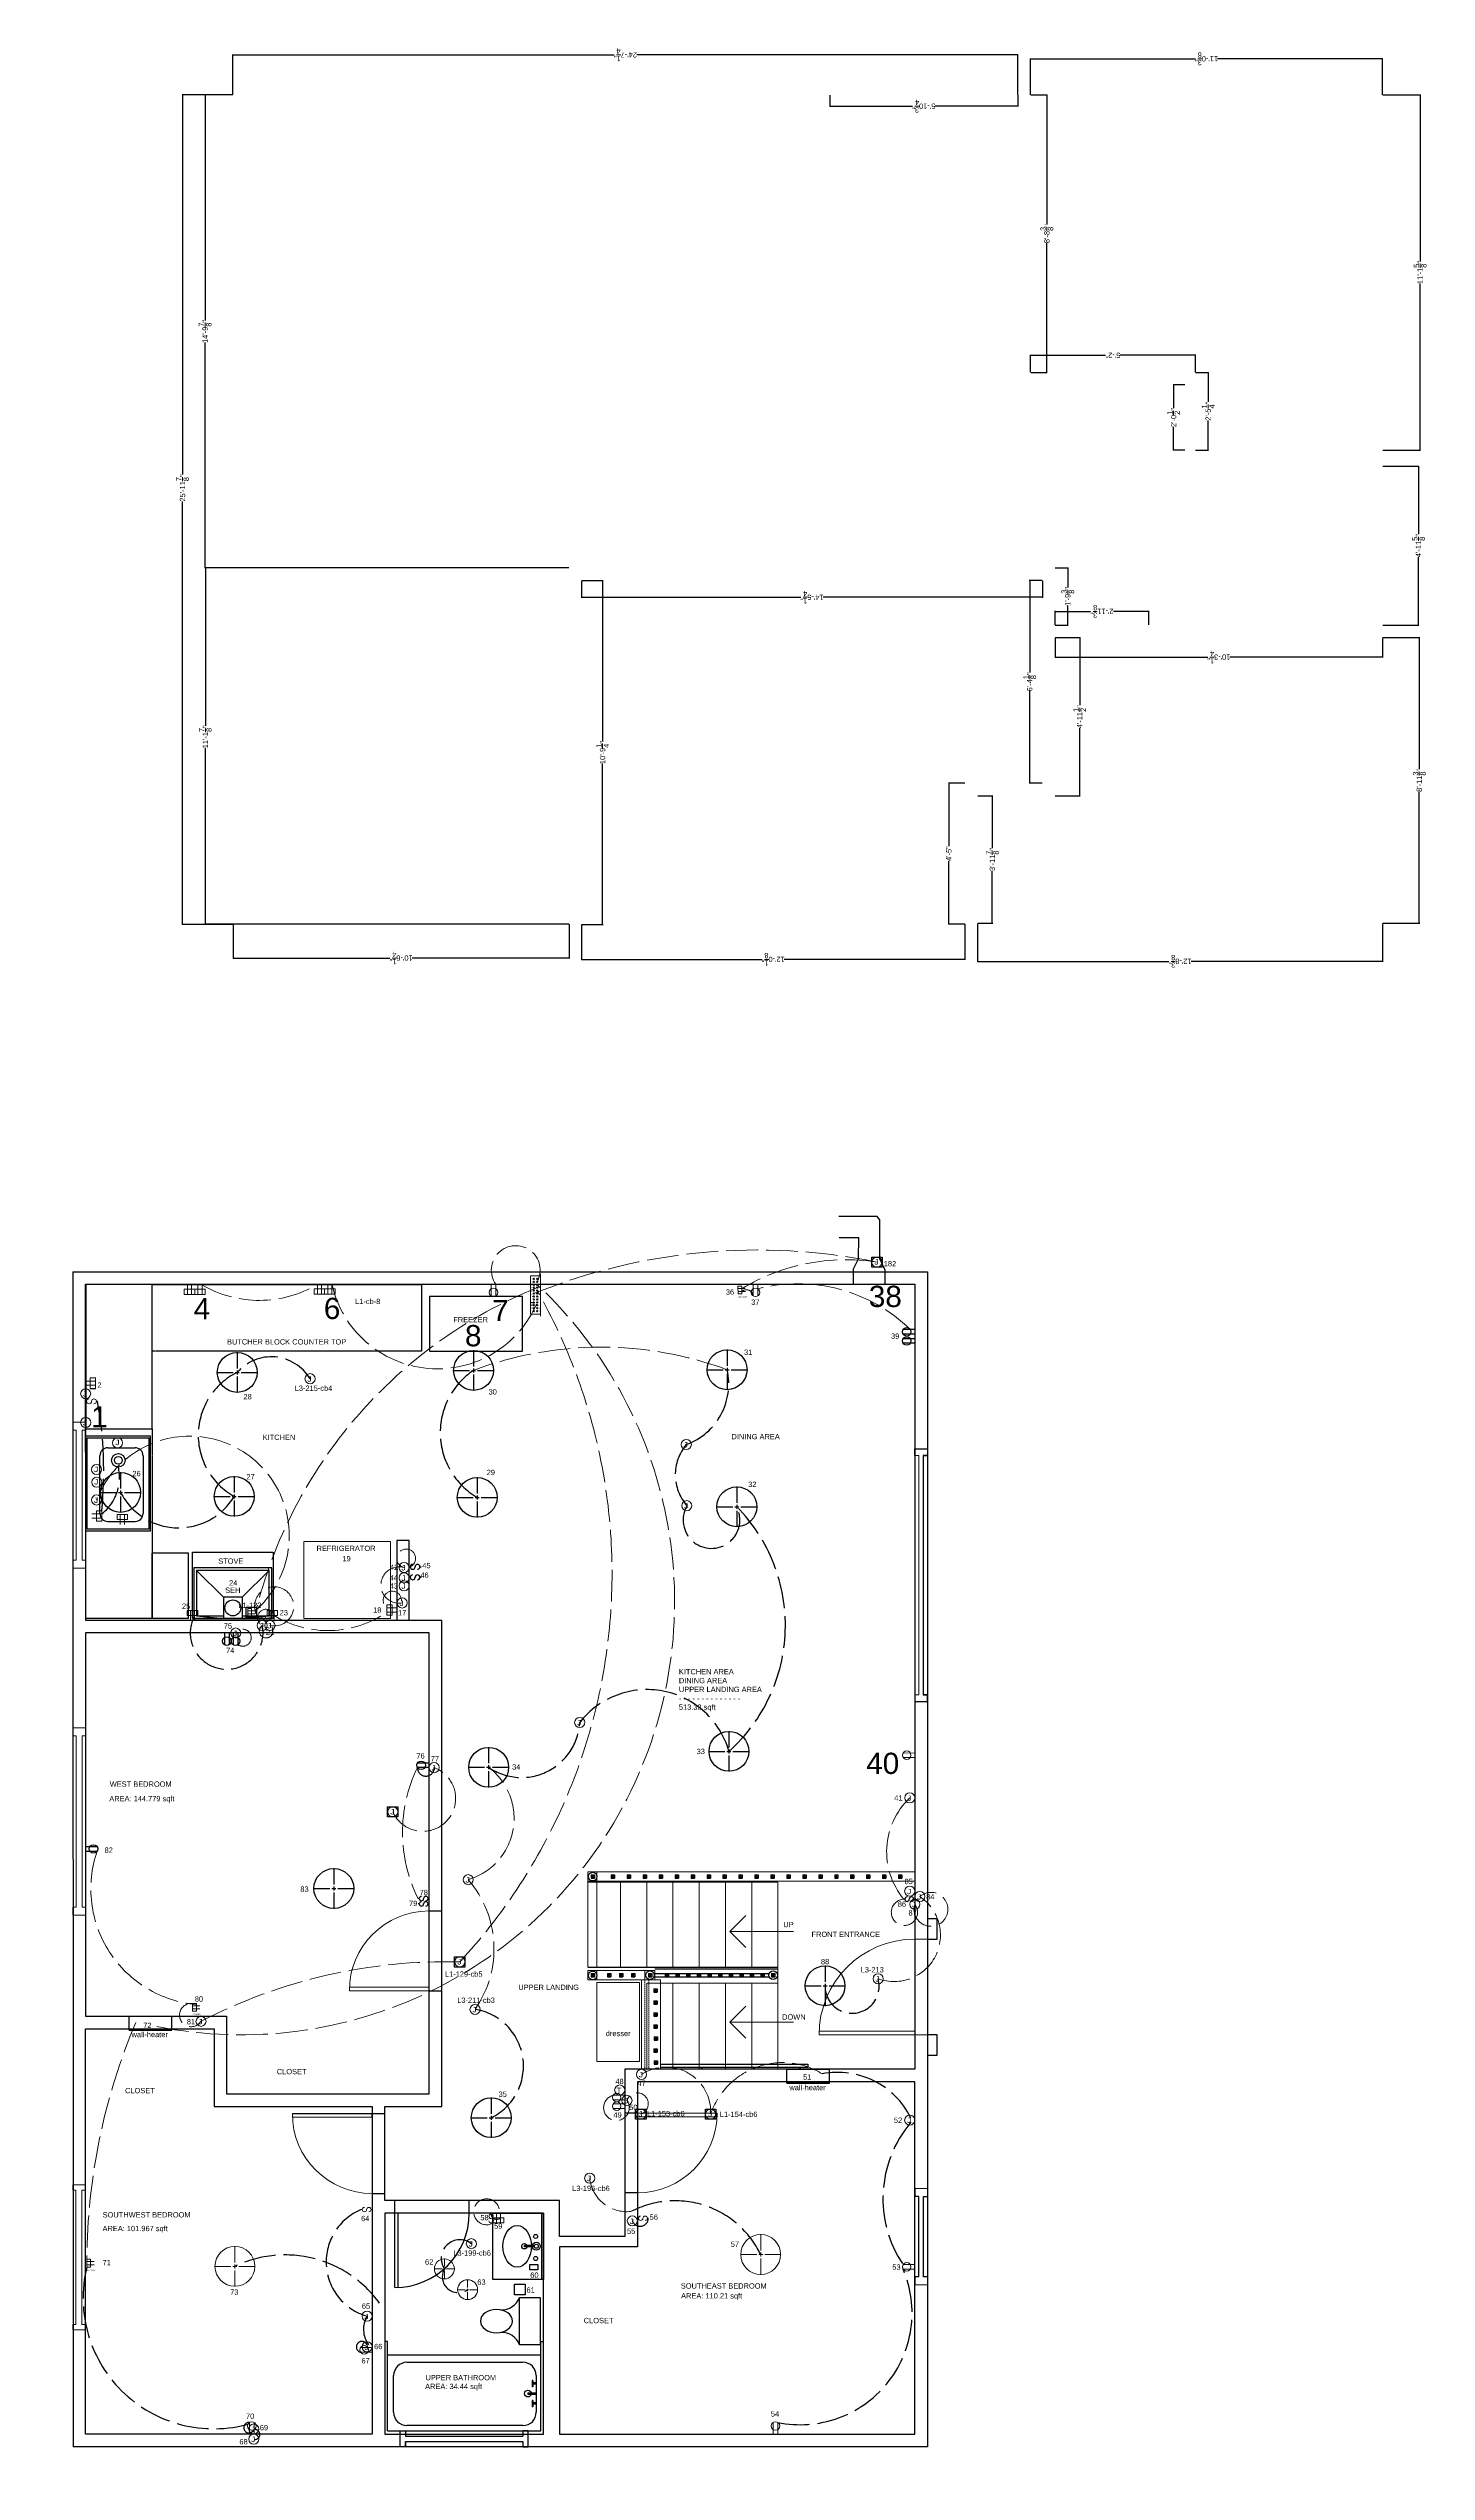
# Model space of a CAD drawing. Header units: inches. Extents: x 26 to 544, y -542 to 369.
import ezdxf

# ---------------------------------------------------------------- set-up
doc = ezdxf.new("R2010")
doc.units = ezdxf.units.IN
doc.header["$MEASUREMENT"] = 0
for name, pattern in [('ACAD_ISO02W100', [15, 12, -3]), ('CENTER2', [1.125, 0.75, -0.125, 0.125, -0.125]), ('DASHED', [0.75, 0.5, -0.25])]:
    doc.linetypes.add(name, pattern=pattern)
doc.layers.get('0').update_dxf_attribs({"color": 1, "lineweight": 9})
for name, color, linetype, lineweight in [('A201-Dimensions', 7, 'Continuous', 9), ('A201-Floorplan-2nd-floor', 7, 'Continuous', 9), ('A201-Text', 7, 'Continuous', 9), ('E201-Electrical-2nd-floor', 7, 'Continuous', 9)]:
    doc.layers.add(name, color=color, linetype=linetype, lineweight=lineweight)
doc.styles.add('Reg', font='Courier New.ttf', dxfattribs={"height": 1})
doc.styles.add('Small', font='Arial.ttf', dxfattribs={"height": 0.5})
doc.styles.get("Standard").update_dxf_attribs({"font": 'Arial.ttf', "height": 2})
doc.dimstyles.get("Standard").update_dxf_attribs({"dimtxt": 0.18, "dimasz": 0.1175, "dimexe": 0.18, "dimexo": 0.0625, "dimgap": 0.09, "dimtad": 0, "dimtoh": 1, "dimdec": 3, "dimzin": 0, "dimdsep": 46, "dimlunit": 4, "dimtxsty": 'Standard', "dimblk": 'ARCHTICK', "dimblk1": 'ARCHTICK', "dimblk2": 'ARCHTICK', "dimcen": 0.09, "dimadec": 1, "dimazin": 0, "dimtfac": 1, "dimtdec": 3, "dimtofl": 0, "dimtmove": 0, "dimatfit": 3, "dimfxl": 1, "dimtolj": 1, "dimtzin": 0, "dimarcsym": 0})

# ---------------------------------------------------------------- blocks, each defined once
blk = doc.blocks.new('duplex-for-freezer-on-2nd-floor')
at = {"layer": 'E201-Electrical-2nd-floor'}
for p, q in [((0, 0), (0, -4.39)), ((1.73, 0), (1.73, -4.38))]:
    blk.add_line(p, q, dxfattribs=at)
blk.add_circle((0.86, -3.03), 1.61, dxfattribs=at)
blk = doc.blocks.new('refrigerator')
at = {"layer": 'A201-Floorplan-2nd-floor', "linetype": 'CENTER2'}
blk.add_lwpolyline([(0, 0), (-32.625, 0), (-32.625, 28.925), (0, 28.925)], close=True, dxfattribs=at)
blk = doc.blocks.new('stove')
at = {"layer": 'A201-Floorplan-2nd-floor', "linetype": 'CENTER2', "lineweight": 30}
blk.add_lwpolyline([(-30.27, 25), (0, 25), (0, 0), (-30.27, 0)], close=True, dxfattribs=at)
blk = doc.blocks.new('L2-dining-room-window')
at = {"layer": 'A201-Floorplan-2nd-floor', "lineweight": 30}
for p, q in [((0, -2.5), (0, 0)), ((0, 0), (4.75, 0)), ((4.75, 0), (4.75, -2.5)), ((3.2, -2.5), (4.75, -2.5)), ((3.2, -2.5), (3.2, -92.5)), ((4.75, -2.5), (3.2, -2.5)), ((0, -92.5), (0, -95)), ((0, -95), (4.75, -95)), ((3.2, -92.5), (4.75, -92.5)), ((4.75, -92.5), (3.2, -92.5)), ((4.75, -95), (4.75, -92.5))]:
    blk.add_line(p, q, dxfattribs=at)
at = {"layer": 'A201-Floorplan-2nd-floor'}
blk.add_lwpolyline([(0, -92.5), (1.55, -92.5), (1.55, -2.5), (0, -2.5)], dxfattribs=at)
blk = doc.blocks.new('L2-SE-bedroom-window')
at = {"lineweight": 30}
blk.add_line((0, -33.125), (0, -36.125), dxfattribs=at)
at = {"layer": 'A201-Floorplan-2nd-floor'}
for p, q in [((4.75, 0), (0, 0)), ((0, -36.125), (4.75, -36.125))]:
    blk.add_line(p, q, dxfattribs=at)
at = {"layer": 'A201-Floorplan-2nd-floor', "lineweight": 30}
for p, q in [((0, 0), (0, -3)), ((4.75, 0), (4.75, -3)), ((1.5, -3), (0, -3)), ((1.5, -33.125), (1.5, -3)), ((3.25, -3), (4.75, -3)), ((3.25, -33.125), (3.25, -3)), ((1.5, -33.125), (0, -33.125)), ((4.75, -33.125), (3.25, -33.125)), ((4.75, -33.125), (4.75, -36.125))]:
    blk.add_line(p, q, dxfattribs=at)
blk = doc.blocks.new('L2-bathroom-door')
at = {"lineweight": 30}
for p, q in [((0, -28), (0, 0)), ((1.25, 0), (0, 0)), ((0, 0), (0, 0)), ((1.25, -27.97), (1.25, 0))]:
    blk.add_line(p, q, dxfattribs=at)
blk.add_arc((0, 0), 28, 270, 0, dxfattribs=at)
blk = doc.blocks.new('L2-SE-bedroom')
at = {"layer": 'A201-Floorplan-2nd-floor'}
for p, q in [((30, 0), (0, 0)), ((0, 0), (0, -1.38)), ((0, -1.38), (29.97, -1.38))]:
    blk.add_line(p, q, dxfattribs=at)
blk.add_arc((0, 0), 30, 270, 0, dxfattribs=at)
blk = doc.blocks.new('L2-W-bedroom-door')
at = {"layer": 'A201-Floorplan-2nd-floor'}
for p, q in [((-186.19, -524.69), (-156.19, -524.69)), ((-156.19, -523.31), (-186.15, -523.31)), ((-156.19, -524.69), (-156.19, -523.31))]:
    blk.add_line(p, q, dxfattribs=at)
blk.add_arc((-156.19, -524.69), 30, 90, 180, dxfattribs=at)
blk = doc.blocks.new('L2-SW-bedroom-door')
at = {"layer": 'A201-Floorplan-2nd-floor', "lineweight": 30}
for p in [(-313.87, -549.41), (-283.87, -550.78)]:
    blk.add_line(p, (-283.87, -549.41), dxfattribs=at)
at = {"layer": 'A201-Floorplan-2nd-floor'}
blk.add_line((-313.87, -550.78), (-283.87, -550.78), dxfattribs=at)
blk.add_arc((-283.87, -549.41), 30, 180, 270, dxfattribs=at)
blk = doc.blocks.new('L2-SW-bedroom-window')
at = {"layer": 'A201-Floorplan-2nd-floor'}
for p, q in [((0, 54.5), (-4.75, 54.5)), ((-4.75, 52.5), (-3.72, 52.5)), ((-3.72, 2), (-3.72, 52.5)), ((-1.47, 2), (-1.47, 52.5)), ((-1.47, 52.5), (0, 52.5)), ((0, 52.5), (0, 54.5)), ((-3.72, 2), (-4.75, 2)), ((0, 0), (-4.75, 0)), ((0, 2), (-1.47, 2)), ((0, 0), (0, 2))]:
    blk.add_line(p, q, dxfattribs=at)
at = {"layer": 'A201-Floorplan-2nd-floor', "lineweight": 30}
for p, q in [((-4.75, 54.5), (-4.75, 52.5)), ((-4.75, 2), (-4.75, 0))]:
    blk.add_line(p, q, dxfattribs=at)
blk = doc.blocks.new('L2-bathroom-bath-tub')
at = {"lineweight": 30}
for p, q in [((-1, 0), (0, 0)), ((-58.68, 0), (-59.68, 0)), ((-58.68, -33.5), (-58.68, 0)), ((-58.68, -5), (-1, -5)), ((-51.34, -7.77), (-7.72, -7.77)), ((-1, -33.5), (-1, 0)), ((-56.34, -26.56), (-56.34, -12.77)), ((-2.72, -12.77), (-2.72, -26.56)), ((-58.68, -33.5), (-1, -33.5)), ((-7.72, -31.56), (-51.34, -31.56))]:
    blk.add_line(p, q, dxfattribs=at)
for centre, start, end in [((-51.34, -12.77), 90, 180), ((-7.72, -12.77), 0, 90), ((-51.34, -26.56), 180, 270), ((-7.72, -26.56), 270, 0)]:
    blk.add_arc(centre, 5, start, end, dxfattribs=at)
blk = doc.blocks.new('L2-bathroom-window')
at = {"lineweight": 30}
for p, q in [((0, 0), (0, 6)), ((0, 6), (2, 6)), ((2, 0), (0, 0)), ((2, 6), (2, 4)), ((2, 6), (2, 4)), ((2, 4), (46.18, 4)), ((2, 2), (2, 0)), ((2, 0), (2, 2)), ((2, 2), (46.18, 2)), ((48.18, 6), (46.18, 6)), ((46.18, 6), (46.18, 4)), ((46.18, 2), (46.18, 0)), ((46.18, 0), (48.18, 0)), ((48.18, 0), (48.18, 6))]:
    blk.add_line(p, q, dxfattribs=at)
blk = doc.blocks.new('L2-SW-bedroom-switch')
at = {"layer": 'E201-Electrical-2nd-floor'}
for p, q in [((-3.74, 0, -48.38), (-4.11, 0, -48.38)), ((-0.37, 0, -48.38), (0, 0, -48.38))]:
    blk.add_line(p, q, dxfattribs=at)
for centre, start, end in [((-2.9, 0, -48.38), 90, 360), ((-1.22, 0, -48.38), 90, 180), ((-1.21, 0, -48.38), 270, 90)]:
    blk.add_arc(centre, 0.84, start, end, dxfattribs=at)
blk = doc.blocks.new('L2-j-box-66')
at = {"layer": 'E201-Electrical-2nd-floor'}
blk.add_circle((-1.9, 0, -34.5), 1.9, dxfattribs=at)
at = {"layer": 'E201-Electrical-2nd-floor', "lineweight": 5, "style": 'Reg'}
blk.add_text('J', height=2, dxfattribs=at).set_placement((-3.15, -1.11, -34.5))
blk = doc.blocks.new('L2-j-box-65')
at = {"layer": 'E201-Electrical-2nd-floor'}
blk.add_circle((-1.9, 0, -39.12), 1.9, dxfattribs=at)
at = {"layer": 'E201-Electrical-2nd-floor', "lineweight": 5, "style": 'Reg'}
blk.add_text('J', height=2, dxfattribs=at).set_placement((-3.15, -1.11, -39.12))
blk = doc.blocks.new('L2-duplex-67')
at = {"layer": 'E201-Electrical-2nd-floor'}
for p, q in [((0, 0, -16.88), (-4.39, 0, -16.88)), ((0, -1.73, -16.88), (-4.38, -1.73, -16.88))]:
    blk.add_line(p, q, dxfattribs=at)
blk.add_circle((-3.03, -0.86, -16.88), 1.61, dxfattribs=at)
blk = doc.blocks.new('L2-j-box-68')
at = {"layer": 'E201-Electrical-2nd-floor'}
blk.add_circle((0, -1.9, -71.88), 1.9, dxfattribs=at)
at = {"layer": 'E201-Electrical-2nd-floor', "lineweight": 5, "style": 'Reg'}
blk.add_text('J', height=2, dxfattribs=at).set_placement((-1.25, -3.01, -71.88))
blk = doc.blocks.new('L2-duplex-70')
at = {"layer": 'E201-Electrical-2nd-floor'}
for p, q in [((-1.73, -0.01, -17.62), (-1.73, 4.37, -17.62)), ((0, -0.01, -17.62), (0, 4.38, -17.62))]:
    blk.add_line(p, q, dxfattribs=at)
blk.add_circle((-0.86, 3.02, -17.62), 1.61, dxfattribs=at)
blk = doc.blocks.new('L2-wall-heater-72')
at = {"layer": 'E201-Electrical-2nd-floor', "lineweight": 30}
for p, q in [((0, 4.75, -9.75), (16, 4.75, -9.75)), ((0, -0.5, -9.75), (0, 4.75, -9.75)), ((0, 0, -9.75), (16, 0, -9.75)), ((16, -0.5, -9.75), (16, 4.75, -9.75)), ((0, -0.5, -9.75), (16, -0.5, -9.75))]:
    blk.add_line(p, q, dxfattribs=at)
blk = doc.blocks.new('L2-ceiling-led-73')
at = {"layer": 'E201-Electrical-2nd-floor', "linetype": 'CENTER2'}
for p, q in [((-7.62, 0.75, -91.12), (-1.5, 0.75, -91.12)), ((0, 8.37, -91.12), (0, 2.25, -91.12)), ((1.5, 0.75, -91.12), (7.62, 0.75, -91.12)), ((0, -0.75, -91.12), (0, -6.87, -91.12))]:
    blk.add_line(p, q, dxfattribs=at)
at = {"layer": 'E201-Electrical-2nd-floor', "linetype": 'Continuous'}
for p, q in [((-0.75, 0.75, -91.12), (0.75, 0.75, -91.12)), ((0, 1.5, -91.12), (0, 0, -91.12))]:
    blk.add_line(p, q, dxfattribs=at)
at = {"layer": 'E201-Electrical-2nd-floor'}
blk.add_circle((0, 0.75, -91.12), 7.5, dxfattribs=at)
blk = doc.blocks.new('L2-bathroom-switch-58')
at = {"layer": 'E201-Electrical-2nd-floor'}
for p, q in [((0, -0.37, -47.38), (0, 0, -47.38)), ((0, -3.74, -47.38), (0, -4.11, -47.38))]:
    blk.add_line(p, q, dxfattribs=at)
for centre, start, end in [((0, -1.21, -47.38), 0, 180), ((0, -1.22, -47.38), 180, 270), ((0, -2.9, -47.38), 180, 90)]:
    blk.add_arc(centre, 0.84, start, end, dxfattribs=at)
blk = doc.blocks.new('L2-humidity-sensor-60')
at = {"layer": 'E201-Electrical-2nd-floor', "lineweight": 30}
for p, q in [((-1.49, -0.94, -95.25), (-1.49, 1.06, -95.25)), ((-1.49, 1.06, -95.25), (1.51, 1.06, -95.25)), ((1.51, 1.06, -95.25), (1.51, -0.94, -95.25)), ((1.51, -0.94, -95.25), (-1.49, -0.94, -95.25))]:
    blk.add_line(p, q, dxfattribs=at)
blk = doc.blocks.new('L2-bathroom-exhaust-61')
at = {"layer": 'E201-Electrical-2nd-floor', "lineweight": 30}
for p, q in [((-1.87, -1.98, -94.75), (-1.87, 2.02, -94.75)), ((-1.87, 2.02, -94.75), (2.13, 2.02, -94.75)), ((2.13, 2.02, -94.75), (2.13, -1.98, -94.75)), ((2.13, -1.98, -94.75), (-1.87, -1.98, -94.75))]:
    blk.add_line(p, q, dxfattribs=at)
blk = doc.blocks.new('*U28')
at = {"layer": 'E201-Electrical-2nd-floor', "color": 0, "linetype": 'CENTER2', "transparency": 16777216}
for p, q in [((-3.87, 0), (-0.75, 0)), ((0, 0.75), (0, 3.87)), ((0.75, 0), (3.87, 0)), ((0, -3.87), (0, -0.75))]:
    blk.add_line(p, q, dxfattribs=at)
at = {"layer": 'E201-Electrical-2nd-floor', "color": 0, "linetype": 'Continuous', "transparency": 16777216}
for p, q in [((-0.375, 0), (0.375, 0)), ((0, -0.375), (0, 0.375))]:
    blk.add_line(p, q, dxfattribs=at)
blk = doc.blocks.new('L2-bathroom-ceiling-led-62')
at = {"layer": 'E201-Electrical-2nd-floor'}
blk.add_circle((0.14, 0, -94.62), 3.75, dxfattribs=at)
at = {"layer": 'E201-Electrical-2nd-floor', "linetype": 'CENTER2', "rotation": 270}
blk.add_blockref('*U28', (0.14, 0, -94.62), dxfattribs=at)
blk = doc.blocks.new('*U30')
at = {"layer": 'E201-Electrical-2nd-floor', "color": 0, "linetype": 'CENTER2', "transparency": 16777216}
for p, q in [((-3.87, 0), (-0.75, 0)), ((0, 0.75), (0, 3.87)), ((0.75, 0), (3.87, 0)), ((0, -3.87), (0, -0.75))]:
    blk.add_line(p, q, dxfattribs=at)
at = {"layer": 'E201-Electrical-2nd-floor', "color": 0, "linetype": 'Continuous', "transparency": 16777216}
for p, q in [((-0.375, 0), (0.375, 0)), ((0, -0.375), (0, 0.375))]:
    blk.add_line(p, q, dxfattribs=at)
blk = doc.blocks.new('L2-bathroom-ceiling-led-63')
at = {"layer": 'E201-Electrical-2nd-floor'}
blk.add_circle((0, 0, -94.75), 3.75, dxfattribs=at)
at = {"layer": 'E201-Electrical-2nd-floor', "linetype": 'CENTER2', "rotation": 270}
blk.add_blockref('*U30', (0, 0, -94.75), dxfattribs=at)
blk = doc.blocks.new('L2-wall-heater-51')
at = {"layer": 'E201-Electrical-2nd-floor', "lineweight": 30}
for p, q in [((0, -0.5, -12.5), (0, 4.75, -12.5)), ((0, 4.75, -12.5), (16, 4.75, -12.5)), ((0, 0, -12.5), (16, 0, -12.5)), ((16, -0.5, -12.5), (16, 4.75, -12.5)), ((0, -0.5, -12.5), (16, -0.5, -12.5))]:
    blk.add_line(p, q, dxfattribs=at)
blk = doc.blocks.new('L2-duplex-53')
at = {"layer": 'E201-Electrical-2nd-floor'}
for p, q in [((0, 1.73, -16.62), (-4.39, 1.73, -16.62)), ((0, 0, -16.62), (-4.38, 0, -16.62))]:
    blk.add_line(p, q, dxfattribs=at)
blk.add_circle((-3.03, 0.87, -16.62), 1.61, dxfattribs=at)
blk = doc.blocks.new('L2-duplex-54')
at = {"layer": 'E201-Electrical-2nd-floor'}
for p, q in [((-1.73, 0, -16.62), (-1.73, 4.38, -16.62)), ((0, 0, -16.62), (0, 4.39, -16.62))]:
    blk.add_line(p, q, dxfattribs=at)
blk.add_circle((-0.86, 3.03, -16.62), 1.61, dxfattribs=at)
blk = doc.blocks.new('L2-basic-switch-56')
at = {"layer": 'E201-Electrical-2nd-floor'}
for p, q in [((0.37, 0, -43.5), (0, 0, -43.5)), ((3.74, 0, -43.5), (4.11, 0, -43.5))]:
    blk.add_line(p, q, dxfattribs=at)
for centre, start, end in [((1.21, 0, -43.5), 90, 270), ((2.9, 0, -43.5), 270, 180), ((1.22, 0, -43.5), 270, 0)]:
    blk.add_arc(centre, 0.84, start, end, dxfattribs=at)
blk = doc.blocks.new('L2-ceiling-led-57')
blk.add_circle((0, 0, -91.5), 7.5)
at = {"layer": 'E201-Electrical-2nd-floor', "linetype": 'CENTER2'}
for p, q in [((-7.62, 0, -91.5), (-1.5, 0, -91.5)), ((0, 7.62, -91.5), (0, 1.5, -91.5)), ((1.5, 0, -91.5), (7.62, 0, -91.5)), ((0, -1.5, -91.5), (0, -7.62, -91.5))]:
    blk.add_line(p, q, dxfattribs=at)
at = {"layer": 'E201-Electrical-2nd-floor', "linetype": 'Continuous'}
for p, q in [((-0.75, 0, -91.5), (0.75, 0, -91.5)), ((0, 0.75, -91.5), (0, -0.75, -91.5))]:
    blk.add_line(p, q, dxfattribs=at)
at = {"layer": 'E201-Electrical-2nd-floor'}
blk.add_circle((0, 0, -91.5), 7.5, dxfattribs=at)
blk = doc.blocks.new('brick-facade-right-of-front-door')
at = {"lineweight": 30}
for p, q in [((3.625, 7.625), (0, 7.625)), ((0, 7.625), (0, 0)), ((0, 0), (3.625, 0)), ((3.625, 0), (3.625, 7.625))]:
    blk.add_line(p, q, dxfattribs=at)
blk = doc.blocks.new('brick-facade-left-of-front-door')
at = {"lineweight": 30}
for p, q in [((3.625, 0), (0, 0)), ((0, 0), (0, -7.625)), ((3.625, -7.625), (3.625, 0)), ((0, -7.625), (3.625, -7.625))]:
    blk.add_line(p, q, dxfattribs=at)
blk = doc.blocks.new('L2-bathroom-sink')
at = {"lineweight": 30}
for p, q in [((-19, -25), (-19, 0)), ((-19, 0), (0, 0)), ((-0.75, 0), (-0.75, -25)), ((0, 0), (0, -25)), ((-3.39, -12.25), (-7.17, -12.25)), ((-7.17, -12.75), (-7.17, -12.25)), ((-3.39, -12.75), (-7.17, -12.75)), ((0, -25), (-19, -25))]:
    blk.add_line(p, q, dxfattribs=at)
for centre, radius in [((-2.94, -8.81), 0.75), ((-7.19, -12.5), 1), ((-2.69, -12.5), 1.5), ((-2.94, -17.09), 0.75), ((-2.69, -12.5), 0.75)]:
    blk.add_circle(centre, radius, dxfattribs=at)
blk.add_ellipse((-9.9, -12.5), major_axis=(0, 7.83), ratio=0.682565, dxfattribs=at)
blk = doc.blocks.new('L2-toilet')
at = {"layer": 'A201-Floorplan-2nd-floor', "lineweight": 30}
for p, q in [((-7.75, 0), (-7.75, 17.75)), ((-7.75, 17.75), (0, 17.75)), ((0, 17.75), (0, 0)), ((0, 0), (-7.75, 0))]:
    blk.add_line(p, q, dxfattribs=at)
for centre, start, end in [((-14.44, 20.27), 267.5527, 339.39434), ((-14.44, -2.52), 20.60566, 92.4473)]:
    blk.add_arc(centre, 7.15, start, end, dxfattribs=at)
blk.add_ellipse((-16.43, 8.88), major_axis=(-6.05, 0), ratio=0.722961, start_param=4.712389, end_param=10.995574, dxfattribs=at)
blk = doc.blocks.new('L2-tub-hot-faucet')
at = {"layer": 'A201-Floorplan-2nd-floor', "lineweight": 30}
for p, q in [((-1.26, 1.41), (-1.51, 1.41)), ((-1.51, 1.41), (-1.51, -0.91)), ((-1.26, 1.41), (-1.26, -0.91)), ((0, 0.5), (-1.26, 0.5)), ((0, 0), (-1.26, 0)), ((-1.26, -0.91), (-1.26, 0)), ((-1.26, -0.91), (-1.51, -0.91))]:
    blk.add_line(p, q, dxfattribs=at)
blk = doc.blocks.new('L2-tub-faucets-and-drain')
at = {"layer": 'A201-Floorplan-2nd-floor', "lineweight": 30}
for p, q in [((0, 0.25), (3.11, 0.25)), ((0, 0.25), (0, -0.25)), ((0, -0.25), (3.11, -0.25))]:
    blk.add_line(p, q, dxfattribs=at)
blk.add_circle((0, 0), 1.25, dxfattribs=at)
at = {"lineweight": 30}
for p in [(3.11, 3.5), (3.11, -4)]:
    blk.add_blockref('L2-tub-hot-faucet', p, dxfattribs=at)
blk = doc.blocks.new('L2-duplex-40')
at = {"layer": 'E201-Electrical-2nd-floor'}
for p, q in [((0, 1.73, -15.88), (-4.39, 1.72, -15.88)), ((0, 0, -15.88), (-4.38, -0.01, -15.88))]:
    blk.add_line(p, q, dxfattribs=at)
blk.add_circle((-3.03, 0.87, -15.88), 1.61, dxfattribs=at)
blk = doc.blocks.new('L2-furnace-register-38-and-duct')
at = {"layer": 'A201-Floorplan-2nd-floor', "lineweight": 30}
for p, q in [((9, 25.55), (-5.42, 25.55)), ((9.97, 24.2), (9, 25.55)), ((9.97, 9.59), (9.97, 24.2)), ((-5.27, 17.56), (2.09, 17.56)), ((0, 5.61), (1.97, 9.59)), ((1.97, 9.59), (2.09, 17.56)), ((11.95, 5.61), (9.97, 9.59)), ((0, 5.61), (0, 0)), ((11.95, 5.61), (11.95, 0))]:
    blk.add_line(p, q, dxfattribs=at)
blk = doc.blocks.new('L2-switch-1')
at = {"layer": 'E201-Electrical-2nd-floor'}
for p, q in [((0.41, 0, -43.5), (0, 0, -43.5)), ((4.08, 0, -43.5), (4.49, 0, -43.5))]:
    blk.add_line(p, q, dxfattribs=at)
for centre, start, end in [((1.32, 0, -43.5), 90, 270), ((3.17, 0, -43.5), 270, 180), ((1.34, 0, -43.5), 270, 0)]:
    blk.add_arc(centre, 0.916, start, end, dxfattribs=at)
blk = doc.blocks.new('L2-gfci-duplex-2')
at = {"layer": 'E201-Electrical-2nd-floor'}
for p, q in [((0, 0, -43.5), (3.72, 0, -43.5)), ((3.72, 1.18, -43.5), (1.79, 1.18, -43.5)), ((1.79, -2.75, -43.5), (1.79, 1.18, -43.5)), ((0, -1.57, -43.5), (3.72, -1.57, -43.5))]:
    blk.add_line(p, q, dxfattribs=at)
at = {"layer": 'E201-Electrical-2nd-floor', "elevation": -43.5}
blk.add_lwpolyline([(1.79, -2.75), (1.79, 1.18), (3.72, 1.18), (3.72, -2.75)], close=True, dxfattribs=at)
blk = doc.blocks.new('L2-north-kitchen-butcher-block')
at = {"layer": 'A201-Floorplan-2nd-floor', "linetype": 'CENTER2', "lineweight": 30}
blk.add_lwpolyline([(0, -25), (-101.32, -25), (-101.32, 0), (0, 0)], close=True, dxfattribs=at)
blk = doc.blocks.new('L2-kitchen-NW-butcher-block')
at = {"layer": 'A201-Floorplan-2nd-floor', "linetype": 'CENTER2', "lineweight": 30}
blk.add_lwpolyline([(25, -54.19), (25, 0), (0, 0), (0, -54.19)], close=True, dxfattribs=at)
blk = doc.blocks.new('L2-kitchen-butcher-block-sink')
at = {"layer": 'A201-Floorplan-2nd-floor', "linetype": 'CENTER2', "lineweight": 30}
blk.add_lwpolyline([(0, 71.3625), (25, 71.3625), (25, 0), (0, 0)], close=True, dxfattribs=at)
blk = doc.blocks.new('L2-butcher-block-west-stove')
at = {"layer": 'A201-Floorplan-2nd-floor', "linetype": 'CENTER2', "lineweight": 30}
for p, q in [((13.69, 24.62), (0, 24.62)), ((0, 0), (0, 24.62)), ((13.69, 0), (13.69, 24.62)), ((13.69, 0), (0, 0))]:
    blk.add_line(p, q, dxfattribs=at)
blk = doc.blocks.new('smart-hood')
at = {"lineweight": 30}
for p, q in [((11.15625, 8), (11.15625, 0)), ((18.15625, 8), (11.15625, 8)), ((18.15625, 8), (18.15625, 0))]:
    blk.add_line(p, q, dxfattribs=at)
blk.add_lwpolyline([(0, 0), (29.3125, 0), (29.3125, 19), (0, 19)], close=True, dxfattribs=at)
blk.add_lwpolyline([(18.15625, 1), (28.3125, 1), (28.3125, 18), (1, 18), (1, 1), (11.15625, 1)], dxfattribs=at)
blk.add_circle((14.65625, 4), 3, dxfattribs=at)
blk = doc.blocks.new('L2-stove-exhaust-hood')
at = {"layer": 'A201-Floorplan-2nd-floor', "lineweight": 30}
for p, q in [((0, 8), (-10.15625, 18)), ((17.15625, 18), (7, 8)), ((-10.15625, 1), (0, 0)), ((7, 0), (17.15625, 1))]:
    blk.add_line(p, q, dxfattribs=at)
blk.add_blockref('smart-hood', (-11.15625, 0), dxfattribs=at)
blk = doc.blocks.new('L2-gfci-duplex-4')
at = {"layer": 'E201-Electrical-2nd-floor'}
for p, q in [((-3.92, 0, -48.88), (-3.92, -1.96, -48.88)), ((3.92, 0, -48.88), (-3.92, 0, -48.88)), ((-2.75, 1.76, -48.88), (-2.75, -1.96, -48.88)), ((-1.18, 1.76, -48.88), (-1.18, -1.96, -48.88)), ((0, -1.96, -48.88), (0, 0, -48.88)), ((1.18, 1.7, -48.88), (1.18, -1.96, -48.88)), ((2.75, 1.7, -48.88), (2.75, -1.96, -48.88)), ((3.92, -1.96, -48.88), (3.92, 0, -48.88)), ((-3.92, -1.96, -48.88), (3.92, -1.96, -48.88))]:
    blk.add_line(p, q, dxfattribs=at)
blk = doc.blocks.new('L2-gfci-duplex-6')
at = {"layer": 'E201-Electrical-2nd-floor'}
for p, q in [((-3.92, 0, -49.38), (-3.92, -1.96, -49.38)), ((3.92, 0, -49.38), (-3.92, 0, -49.38)), ((-2.75, 1.69, -49.38), (-2.75, -1.96, -49.38)), ((-1.18, 1.69, -49.38), (-1.18, -1.96, -49.38)), ((0, -1.96, -49.38), (0, 0, -49.38)), ((1.18, 1.7, -49.38), (1.18, -1.96, -49.38)), ((2.75, 1.7, -49.38), (2.75, -1.96, -49.38)), ((3.92, -1.96, -49.38), (3.92, 0, -49.38)), ((-3.92, -1.96, -49.38), (3.92, -1.96, -49.38))]:
    blk.add_line(p, q, dxfattribs=at)
blk = doc.blocks.new('L2-gfci-duplex-10')
at = {"layer": 'E201-Electrical-2nd-floor'}
for p, q in [((0, 1.57), (3.72, 1.57)), ((0, 0), (3.72, 0)), ((3.72, 2.75), (1.79, 2.75)), ((1.79, -1.18), (1.79, 2.75))]:
    blk.add_line(p, q, dxfattribs=at)
blk.add_lwpolyline([(1.79, -1.18), (1.79, 2.75), (3.72, 2.75), (3.72, -1.18)], close=True, dxfattribs=at)
blk = doc.blocks.new('L2-gfci-duplex-9')
at = {"layer": 'E201-Electrical-2nd-floor'}
for p, q in [((0, 0), (0, -1.94)), ((3.92, 0), (0, 0)), ((1.18, -3.72), (1.18, 0)), ((2.75, -3.72), (2.75, 0)), ((3.92, -1.94), (3.92, 0)), ((3.92, -1.94), (0, -1.94))]:
    blk.add_line(p, q, dxfattribs=at)
blk = doc.blocks.new('L2-cabinet-holding-kitchen-sink')
at = {"layer": 'A201-Floorplan-2nd-floor', "lineweight": -3}
for points in [[(0, 0), (0, 35.56), (-24.42, 35.56), (-24.4, 0)], [(-23.77, 0.62), (-23.8, 34.94), (-0.63, 34.94), (-0.63, 0.62)]]:
    blk.add_lwpolyline(points, close=True, dxfattribs=at)
blk = doc.blocks.new('L2-insinkerator')
at = {"layer": 'E201-Electrical-2nd-floor', "lineweight": -3}
blk.add_circle((0, 2.53), 2.53, dxfattribs=at)
blk = doc.blocks.new('L2-kitchen-sink-and-drain')
at = {"layer": 'A201-Floorplan-2nd-floor', "lineweight": -3}
for p, q in [((-6.9375, -19.96875), (-6.9375, 1.71875)), ((-3.9375, 4.71875), (6.28125, 4.71875)), ((9.28125, 1.71875), (9.28125, -19.96875)), ((-3.9375, -22.96875), (6.28125, -22.96875))]:
    blk.add_line(p, q, dxfattribs=at)
blk.add_circle((0, 0), 1.45459, dxfattribs=at)
for centre, start, end in [((-3.9375, 1.71875), 90, 180), ((6.28125, 1.71875), 0, 90), ((-3.9375, -19.96875), 180, 270), ((6.28125, -19.96875), 270, 0)]:
    blk.add_arc(centre, 3, start, end, dxfattribs=at)
blk = doc.blocks.new('L2-gfci-duplex-18')
at = {"layer": 'E201-Electrical-2nd-floor'}
for p, q in [((-3.72, 2.75, -29.75), (-1.79, 2.75, -29.75)), ((-1.79, 2.75, -29.75), (-3.72, 2.75, -29.75)), ((-3.72, 2.75, -29.75), (-3.72, -1.18, -29.75)), ((0, 1.57, -29.75), (-3.72, 1.57, -29.75)), ((0, 1.57, -29.75), (-3.72, 1.57, -29.75)), ((0, 0, -29.75), (-3.72, 0, -29.75)), ((-1.79, 2.75, -29.75), (-1.79, -1.18, -29.75)), ((-3.72, -1.18, -29.75), (-1.79, -1.18, -29.75))]:
    blk.add_line(p, q, dxfattribs=at)
blk = doc.blocks.new('L2-gfci-duplex-23')
at = {"layer": 'E201-Electrical-2nd-floor'}
for p, q in [((-1.18, 3.72, -56.5), (-1.18, 1.79, -56.5)), ((2.75, 3.72, -56.5), (-1.18, 3.72, -56.5)), ((2.75, 1.79, -56.5), (-1.18, 1.79, -56.5)), ((0, 0, -56.5), (0, 3.72, -56.5)), ((1.57, 0, -56.5), (1.57, 3.72, -56.5)), ((2.75, 1.79, -56.5), (2.75, 3.72, -56.5))]:
    blk.add_line(p, q, dxfattribs=at)
blk = doc.blocks.new('L2-j-box-22')
at = {"layer": 'E201-Electrical-2nd-floor'}
blk.add_circle((0, -1.9), 1.9, dxfattribs=at)
at = {"layer": 'E201-Electrical-2nd-floor', "lineweight": 5, "style": 'Reg'}
blk.add_text('J', height=2, dxfattribs=at).set_placement((-1.25, -3.01))
blk = doc.blocks.new('L2-j-box-21')
at = {"layer": 'E201-Electrical-2nd-floor'}
blk.add_circle((0, -1.9), 1.9, dxfattribs=at)
at = {"layer": 'E201-Electrical-2nd-floor', "lineweight": 5, "style": 'Reg'}
blk.add_text('J', height=2, dxfattribs=at).set_placement((-1.25, -3.01))
blk = doc.blocks.new('L2-gfci-duplex-25')
at = {"layer": 'E201-Electrical-2nd-floor'}
for p, q in [((-1.18, 3.72, -56.5), (-1.18, 1.79, -56.5)), ((2.75, 3.72, -56.5), (-1.18, 3.72, -56.5)), ((2.75, 1.79, -56.5), (-1.18, 1.79, -56.5)), ((0, 0, -56.5), (0, 3.72, -56.5)), ((1.57, 0, -56.5), (1.57, 3.72, -56.5)), ((2.75, 1.79, -56.5), (2.75, 3.72, -56.5))]:
    blk.add_line(p, q, dxfattribs=at)
blk = doc.blocks.new('*U72')
at = {"layer": 'E201-Electrical-2nd-floor', "color": 0, "linetype": 'CENTER2', "lineweight": -3, "transparency": 16777216}
for p, q in [((-7.62, 0), (-1.5, 0)), ((0, 1.5), (0, 7.62)), ((1.5, 0), (7.62, 0)), ((0, -7.62), (0, -1.5))]:
    blk.add_line(p, q, dxfattribs=at)
at = {"layer": 'E201-Electrical-2nd-floor', "color": 0, "linetype": 'Continuous', "lineweight": -3, "transparency": 16777216}
for p, q in [((-0.75, 0), (0.75, 0)), ((0, -0.75), (0, 0.75))]:
    blk.add_line(p, q, dxfattribs=at)
blk = doc.blocks.new('L2-ceiling-led-26')
at = {"layer": 'E201-Electrical-2nd-floor', "lineweight": -3}
blk.add_circle((0, 0, -94.5), 7.5, dxfattribs=at)
at = {"layer": 'E201-Electrical-2nd-floor', "linetype": 'CENTER2', "lineweight": -3, "rotation": 270}
blk.add_blockref('*U72', (0, 0, -94.5), dxfattribs=at)
blk = doc.blocks.new('*U74')
at = {"layer": 'E201-Electrical-2nd-floor', "color": 0, "linetype": 'CENTER2', "lineweight": -3, "transparency": 16777216}
for p, q in [((-7.62, 0), (-1.5, 0)), ((0, 1.5), (0, 7.62)), ((1.5, 0), (7.62, 0)), ((0, -7.62), (0, -1.5))]:
    blk.add_line(p, q, dxfattribs=at)
at = {"layer": 'E201-Electrical-2nd-floor', "color": 0, "linetype": 'Continuous', "lineweight": -3, "transparency": 16777216}
for p, q in [((-0.75, 0), (0.75, 0)), ((0, -0.75), (0, 0.75))]:
    blk.add_line(p, q, dxfattribs=at)
blk = doc.blocks.new('L2-ceiling-led-27')
at = {"layer": 'E201-Electrical-2nd-floor', "lineweight": -3}
blk.add_circle((0, 0, -93.5), 7.5, dxfattribs=at)
at = {"layer": 'E201-Electrical-2nd-floor', "linetype": 'CENTER2', "lineweight": -3, "rotation": 270}
blk.add_blockref('*U74', (0, 0, -93.5), dxfattribs=at)
blk = doc.blocks.new('*U76')
at = {"layer": 'E201-Electrical-2nd-floor', "color": 0, "linetype": 'CENTER2', "lineweight": -3, "transparency": 16777216}
for p, q in [((-7.62, 0), (-1.5, 0)), ((0, 1.5), (0, 7.62)), ((1.5, 0), (7.62, 0)), ((0, -7.62), (0, -1.5))]:
    blk.add_line(p, q, dxfattribs=at)
at = {"layer": 'E201-Electrical-2nd-floor', "color": 0, "linetype": 'Continuous', "lineweight": -3, "transparency": 16777216}
for p, q in [((-0.75, 0), (0.75, 0)), ((0, -0.75), (0, 0.75))]:
    blk.add_line(p, q, dxfattribs=at)
blk = doc.blocks.new('L2-ceiling-led-28')
at = {"layer": 'E201-Electrical-2nd-floor', "lineweight": -3}
blk.add_circle((0, 0, -93.88), 7.5, dxfattribs=at)
at = {"layer": 'E201-Electrical-2nd-floor', "linetype": 'CENTER2', "lineweight": -3, "rotation": 270}
blk.add_blockref('*U76', (0, 0, -93.88), dxfattribs=at)
blk = doc.blocks.new('L2-j-box-14')
at = {"layer": 'E201-Electrical-2nd-floor'}
blk.add_circle((0, -1.9), 1.9, dxfattribs=at)
at = {"layer": 'E201-Electrical-2nd-floor', "lineweight": 5, "style": 'Reg'}
blk.add_text('J', height=2, dxfattribs=at).set_placement((-1.1, -2.75))
blk = doc.blocks.new('L2-j-box-13')
at = {"layer": 'E201-Electrical-2nd-floor'}
blk.add_circle((0, 0), 1.9, dxfattribs=at)
at = {"layer": 'E201-Electrical-2nd-floor', "lineweight": 5, "style": 'Reg'}
blk.add_text('J', height=2, dxfattribs=at).set_placement((-1.2, -0.98))
blk = doc.blocks.new('L2-j-box-12')
at = {"layer": 'E201-Electrical-2nd-floor'}
blk.add_circle((0, 0), 1.9, dxfattribs=at)
at = {"layer": 'E201-Electrical-2nd-floor', "lineweight": 5, "style": 'Reg'}
blk.add_text('J', height=2, dxfattribs=at).set_placement((-1.25, -0.82))
blk = doc.blocks.new('L2-j-box-11')
at = {"layer": 'E201-Electrical-2nd-floor'}
blk.add_circle((0, 0), 1.9, dxfattribs=at)
at = {"layer": 'E201-Electrical-2nd-floor', "lineweight": 5, "style": 'Reg'}
blk.add_text('J', height=2, dxfattribs=at).set_placement((-1.25, -1.11))
blk = doc.blocks.new('L2-j-box-15')
at = {"layer": 'E201-Electrical-2nd-floor'}
blk.add_circle((0, 0), 1.9, dxfattribs=at)
at = {"layer": 'E201-Electrical-2nd-floor', "lineweight": 5, "style": 'Reg'}
blk.add_text('J', height=2, dxfattribs=at).set_placement((-1.25, -1.11))
blk = doc.blocks.new('L2-j-box-16')
at = {"layer": 'E201-Electrical-2nd-floor'}
blk.add_circle((0, 0), 1.9, dxfattribs=at)
at = {"layer": 'E201-Electrical-2nd-floor', "lineweight": 5, "style": 'Reg'}
blk.add_text('J', height=2, dxfattribs=at).set_placement((-1.25, -1.11))
blk = doc.blocks.new('*U79')
at = {"layer": 'E201-Electrical-2nd-floor', "color": 0, "linetype": 'CENTER2', "lineweight": -3, "transparency": 16777216}
for p, q in [((-7.62, 0), (-1.5, 0)), ((0, 1.5), (0, 7.62)), ((1.5, 0), (7.62, 0)), ((0, -7.62), (0, -1.5))]:
    blk.add_line(p, q, dxfattribs=at)
at = {"layer": 'E201-Electrical-2nd-floor', "color": 0, "linetype": 'Continuous', "lineweight": -3, "transparency": 16777216}
for p, q in [((-0.75, 0), (0.75, 0)), ((0, -0.75), (0, 0.75))]:
    blk.add_line(p, q, dxfattribs=at)
blk = doc.blocks.new('L2-ceiling-led-29')
at = {"layer": 'E201-Electrical-2nd-floor', "lineweight": -3}
blk.add_circle((0, 0, -93), 7.5, dxfattribs=at)
at = {"layer": 'E201-Electrical-2nd-floor', "linetype": 'CENTER2', "lineweight": -3, "rotation": 270}
blk.add_blockref('*U79', (0, 0, -93), dxfattribs=at)
blk = doc.blocks.new('*U81')
at = {"layer": 'E201-Electrical-2nd-floor', "color": 0, "linetype": 'CENTER2', "lineweight": -3, "transparency": 16777216}
for p, q in [((-7.62, 0), (-1.5, 0)), ((0, 1.5), (0, 7.62)), ((1.5, 0), (7.62, 0)), ((0, -7.62), (0, -1.5))]:
    blk.add_line(p, q, dxfattribs=at)
at = {"layer": 'E201-Electrical-2nd-floor', "color": 0, "linetype": 'Continuous', "lineweight": -3, "transparency": 16777216}
for p, q in [((-0.75, 0), (0.75, 0)), ((0, -0.75), (0, 0.75))]:
    blk.add_line(p, q, dxfattribs=at)
blk = doc.blocks.new('L2-ceiling-led-30')
at = {"layer": 'E201-Electrical-2nd-floor', "lineweight": -3}
blk.add_circle((0, 0, -94.38), 7.5, dxfattribs=at)
at = {"layer": 'E201-Electrical-2nd-floor', "linetype": 'CENTER2', "lineweight": -3, "rotation": 270}
blk.add_blockref('*U81', (0, 0, -94.38), dxfattribs=at)
blk = doc.blocks.new('*U83')
at = {"layer": 'E201-Electrical-2nd-floor', "color": 0, "linetype": 'CENTER2', "lineweight": -3, "transparency": 16777216}
for p, q in [((-7.62, 0), (-1.5, 0)), ((0, 1.5), (0, 7.62)), ((1.5, 0), (7.62, 0)), ((0, -7.62), (0, -1.5))]:
    blk.add_line(p, q, dxfattribs=at)
at = {"layer": 'E201-Electrical-2nd-floor', "color": 0, "linetype": 'Continuous', "lineweight": -3, "transparency": 16777216}
for p, q in [((-0.75, 0), (0.75, 0)), ((0, -0.75), (0, 0.75))]:
    blk.add_line(p, q, dxfattribs=at)
blk = doc.blocks.new('L2-ceiling-led-31')
at = {"layer": 'E201-Electrical-2nd-floor', "lineweight": -3}
blk.add_circle((0, 0, -93.38), 7.5, dxfattribs=at)
at = {"layer": 'E201-Electrical-2nd-floor', "linetype": 'CENTER2', "lineweight": -3, "rotation": 270}
blk.add_blockref('*U83', (0, 0, -93.38), dxfattribs=at)
blk = doc.blocks.new('*U85')
at = {"layer": 'E201-Electrical-2nd-floor', "color": 0, "linetype": 'CENTER2', "lineweight": -3, "transparency": 16777216}
for p, q in [((-7.62, 0), (-1.5, 0)), ((0, 1.5), (0, 7.62)), ((1.5, 0), (7.62, 0)), ((0, -7.62), (0, -1.5))]:
    blk.add_line(p, q, dxfattribs=at)
at = {"layer": 'E201-Electrical-2nd-floor', "color": 0, "linetype": 'Continuous', "lineweight": -3, "transparency": 16777216}
for p, q in [((-0.75, 0), (0.75, 0)), ((0, -0.75), (0, 0.75))]:
    blk.add_line(p, q, dxfattribs=at)
blk = doc.blocks.new('L2-ceiling-led-32')
at = {"layer": 'E201-Electrical-2nd-floor', "lineweight": -3}
blk.add_circle((0, 0, -93.38), 7.5, dxfattribs=at)
at = {"layer": 'E201-Electrical-2nd-floor', "linetype": 'CENTER2', "lineweight": -3, "rotation": 270}
blk.add_blockref('*U85', (0, 0, -93.38), dxfattribs=at)
blk = doc.blocks.new('*U87')
at = {"layer": 'E201-Electrical-2nd-floor', "color": 0, "linetype": 'CENTER2', "lineweight": -3, "transparency": 16777216}
for p, q in [((-7.62, 0), (-1.5, 0)), ((0, 1.5), (0, 7.62)), ((1.5, 0), (7.62, 0)), ((0, -7.62), (0, -1.5))]:
    blk.add_line(p, q, dxfattribs=at)
at = {"layer": 'E201-Electrical-2nd-floor', "color": 0, "linetype": 'Continuous', "lineweight": -3, "transparency": 16777216}
for p, q in [((-0.75, 0), (0.75, 0)), ((0, -0.75), (0, 0.75))]:
    blk.add_line(p, q, dxfattribs=at)
blk = doc.blocks.new('L2-ceiling-led-33')
at = {"layer": 'E201-Electrical-2nd-floor', "lineweight": -3}
blk.add_circle((0, 0, -93.62), 7.5, dxfattribs=at)
at = {"layer": 'E201-Electrical-2nd-floor', "linetype": 'CENTER2', "lineweight": -3, "rotation": 270}
blk.add_blockref('*U87', (0, 0, -93.62), dxfattribs=at)
blk = doc.blocks.new('L2-ceiling-led-34')
at = {"layer": 'E201-Electrical-2nd-floor', "linetype": 'CENTER2', "lineweight": -3}
for p, q in [((-7.62, 0, -94.12), (-1.5, 0, -94.12)), ((0, 7.62, -94.12), (0, 1.5, -94.12)), ((1.5, 0, -94.12), (7.62, 0, -94.12)), ((0, -1.5, -94.12), (0, -7.62, -94.12))]:
    blk.add_line(p, q, dxfattribs=at)
at = {"layer": 'E201-Electrical-2nd-floor', "linetype": 'Continuous', "lineweight": -3}
for p, q in [((-0.75, 0, -94.12), (0.75, 0, -94.12)), ((0, 0.75, -94.12), (0, -0.75, -94.12))]:
    blk.add_line(p, q, dxfattribs=at)
at = {"layer": 'E201-Electrical-2nd-floor', "lineweight": -3}
blk.add_circle((0, 0, -94.12), 7.5, dxfattribs=at)
blk = doc.blocks.new('L2-ceiling-led-35')
at = {"layer": 'E201-Electrical-2nd-floor', "linetype": 'CENTER2', "lineweight": -3}
for p, q in [((-7.62, 0, -81.46), (-1.5, 0, -81.46)), ((0, 7.62, -81.46), (0, 1.5, -81.46)), ((1.5, 0, -81.46), (7.62, 0, -81.46)), ((0, -1.5, -81.46), (0, -7.62, -81.46))]:
    blk.add_line(p, q, dxfattribs=at)
at = {"layer": 'E201-Electrical-2nd-floor', "linetype": 'Continuous', "lineweight": -3}
for p, q in [((-0.75, 0, -81.46), (0.75, 0, -81.46)), ((0, 0.75, -81.46), (0, -0.75, -81.46))]:
    blk.add_line(p, q, dxfattribs=at)
at = {"layer": 'E201-Electrical-2nd-floor', "lineweight": -3}
blk.add_circle((0, 0, -81.46), 7.5, dxfattribs=at)
blk = doc.blocks.new('L2-duplex-37')
at = {"layer": 'E201-Electrical-2nd-floor'}
for p, q in [((0, 0, -15.25), (0, -4.39, -15.25)), ((1.73, 0, -15.25), (1.73, -4.38, -15.25))]:
    blk.add_line(p, q, dxfattribs=at)
blk.add_circle((0.86, -3.03, -15.25), 1.61, dxfattribs=at)
blk = doc.blocks.new('L2-duplex-39')
at = {"layer": 'E201-Electrical-2nd-floor', "lineweight": -3}
for p, q in [((0, 2.75, -15.75), (-4.39, 2.75, -15.75)), ((0, 1.02, -15.75), (-4.38, 1.02, -15.75)), ((0, -0.71, -15.75), (-4.39, -0.71, -15.75)), ((0, -2.44, -15.75), (-4.38, -2.44, -15.75))]:
    blk.add_line(p, q, dxfattribs=at)
for centre in [(-3.03, 1.89, -15.75), (-3.03, -1.57, -15.75)]:
    blk.add_circle(centre, 1.61, dxfattribs=at)
blk = doc.blocks.new('L2-j-box')
at = {"layer": 'E201-Electrical-2nd-floor'}
blk.add_circle((0, 0), 1.9, dxfattribs=at)
at = {"layer": 'E201-Electrical-2nd-floor', "lineweight": 5, "style": 'Reg'}
blk.add_text('J', height=2, dxfattribs=at).set_placement((-1.25, -1.11))
blk = doc.blocks.new('L2-j-box-42')
at = {"layer": 'E201-Electrical-2nd-floor'}
blk.add_circle((-1.9, 0, -67.12), 1.9, dxfattribs=at)
at = {"layer": 'E201-Electrical-2nd-floor', "lineweight": 5, "style": 'Reg'}
blk.add_text('J', height=2, dxfattribs=at).set_placement((-3.15, -1.11, -67.12))
blk = doc.blocks.new('L2-j-box-44')
at = {"layer": 'E201-Electrical-2nd-floor'}
blk.add_circle((-1.9, 0, -75.62), 1.9, dxfattribs=at)
at = {"layer": 'E201-Electrical-2nd-floor', "lineweight": 5, "style": 'Reg'}
blk.add_text('J', height=2, dxfattribs=at).set_placement((-3.15, -1.11, -75.62))
blk = doc.blocks.new('L2-j-box-43')
at = {"layer": 'E201-Electrical-2nd-floor'}
blk.add_circle((-1.9, 0, -67.25), 1.9, dxfattribs=at)
at = {"layer": 'E201-Electrical-2nd-floor', "lineweight": 5, "style": 'Reg'}
blk.add_text('J', height=2, dxfattribs=at).set_placement((-3.15, -1.11, -67.25))
blk = doc.blocks.new('L2-j-box-17')
at = {"layer": 'E201-Electrical-2nd-floor'}
blk.add_circle((1.9, 0, -52.62), 1.9, dxfattribs=at)
at = {"layer": 'E201-Electrical-2nd-floor', "lineweight": 5, "style": 'Reg'}
blk.add_text('J', height=2, dxfattribs=at).set_placement((0.65, -1.11, -52.62))
blk = doc.blocks.new('L2-switch-45')
at = {"layer": 'E201-Electrical-2nd-floor', "lineweight": -3}
for p, q in [((0.41, 0, -45.25), (0, 0, -45.25)), ((4.08, 0, -45.25), (4.49, 0, -45.25))]:
    blk.add_line(p, q, dxfattribs=at)
for centre, start, end in [((1.32, 0, -45.25), 90, 270), ((3.17, 0, -45.25), 270, 180), ((1.34, 0, -45.25), 270, 0)]:
    blk.add_arc(centre, 0.916, start, end, dxfattribs=at)
blk = doc.blocks.new('L2-switch-46')
at = {"layer": 'E201-Electrical-2nd-floor', "lineweight": -3}
for p, q in [((0.41, 0, -45), (0, 0, -45)), ((4.08, 0, -45), (4.49, 0, -45))]:
    blk.add_line(p, q, dxfattribs=at)
for centre, start, end in [((1.32, 0, -45), 90, 270), ((3.17, 0, -45), 270, 180), ((1.34, 0, -45), 270, 0)]:
    blk.add_arc(centre, 0.916, start, end, dxfattribs=at)
blk = doc.blocks.new('L2-j-box-47')
at = {"layer": 'E201-Electrical-2nd-floor'}
blk.add_circle((0, -1.9, -46.62), 1.9, dxfattribs=at)
at = {"layer": 'E201-Electrical-2nd-floor', "lineweight": 5, "style": 'Reg'}
blk.add_text('J', height=2, dxfattribs=at).set_placement((-1.25, -3.01, -46.62))
blk = doc.blocks.new('L2-thermostat-48')
at = {"layer": 'E201-Electrical-2nd-floor'}
blk.add_circle((-1.9, 0, -59.62), 1.9, dxfattribs=at)
at = {"layer": 'E201-Electrical-2nd-floor', "lineweight": 5, "style": 'Reg'}
blk.add_text('T', height=2, dxfattribs=at).set_placement((-3.15, -1.11, -59.62))
blk = doc.blocks.new('L2-j-box-50')
at = {"layer": 'E201-Electrical-2nd-floor'}
blk.add_circle((-0.1, -1.9, -2), 1.9, dxfattribs=at)
at = {"layer": 'E201-Electrical-2nd-floor', "lineweight": 5, "style": 'Reg'}
blk.add_text('J', height=2, dxfattribs=at).set_placement((-1.35, -3.01, -2))
blk = doc.blocks.new('L2-two-duplex-49')
at = {"layer": 'E201-Electrical-2nd-floor'}
for p, q in [((0, 2.46, -15.62), (-4.39, 2.46, -15.62)), ((0, 0.73, -15.62), (-4.38, 0.73, -15.62)), ((0, -0.74, -15.62), (-4.39, -0.74, -15.62)), ((0, -2.47, -15.62), (-4.38, -2.47, -15.62))]:
    blk.add_line(p, q, dxfattribs=at)
for centre in [(-3.03, 1.6, -15.62), (-3.03, -1.6, -15.62)]:
    blk.add_circle(centre, 1.61, dxfattribs=at)
blk = doc.blocks.new('L2-j-box-52')
at = {"layer": 'E201-Electrical-2nd-floor'}
blk.add_circle((-1.9, 0, -27), 1.9, dxfattribs=at)
at = {"layer": 'E201-Electrical-2nd-floor', "lineweight": 5, "style": 'Reg'}
blk.add_text('J', height=2, dxfattribs=at).set_placement((-3.15, -1.11, -27))
blk = doc.blocks.new('L2-j-box-69')
at = {"layer": 'E201-Electrical-2nd-floor'}
blk.add_circle((0, 1.9), 1.9, dxfattribs=at)
at = {"layer": 'E201-Electrical-2nd-floor', "lineweight": 5, "style": 'Reg'}
blk.add_text('J', height=2, dxfattribs=at).set_placement((-1.25, 0.78))
blk = doc.blocks.new('L2-j-box-77')
at = {"layer": 'E201-Electrical-2nd-floor'}
blk.add_circle((1.9, 0, -8), 1.9, dxfattribs=at)
at = {"layer": 'E201-Electrical-2nd-floor', "lineweight": 5, "style": 'Reg'}
blk.add_text('J', height=2, dxfattribs=at).set_placement((0.65, -1.11, -8))
blk = doc.blocks.new('L2-duplex-76')
at = {"layer": 'E201-Electrical-2nd-floor', "lineweight": -3}
for p, q in [((0, 1.73, -17.88), (-4.39, 1.73, -17.88)), ((0, 0, -17.88), (-4.38, 0, -17.88))]:
    blk.add_line(p, q, dxfattribs=at)
blk.add_circle((-3.03, 0.87, -17.88), 1.61, dxfattribs=at)
blk = doc.blocks.new('L2-basic-switch-78')
at = {"layer": 'E201-Electrical-2nd-floor', "lineweight": -3}
for p, q in [((-3.74, 0, -46.12), (-4.11, 0, -46.12)), ((-0.37, 0, -46.12), (0, 0, -46.12))]:
    blk.add_line(p, q, dxfattribs=at)
for centre, start, end in [((-2.9, 0, -46.12), 90, 360), ((-1.22, 0, -46.12), 90, 180), ((-1.21, 0, -46.12), 270, 90)]:
    blk.add_arc(centre, 0.84, start, end, dxfattribs=at)
blk = doc.blocks.new('L2-toggle-switch-79')
at = {"layer": 'E201-Electrical-2nd-floor', "lineweight": -3}
for p, q in [((-3.74, 0, -46.12), (-4.11, 0, -46.12)), ((-0.37, 0, -46.12), (0, 0, -46.12))]:
    blk.add_line(p, q, dxfattribs=at)
for centre, start, end in [((-2.9, 0, -46.12), 90, 360), ((-1.22, 0, -46.12), 90, 180), ((-1.21, 0, -46.12), 270, 90)]:
    blk.add_arc(centre, 0.84, start, end, dxfattribs=at)
blk = doc.blocks.new('L2-j-box-81')
at = {"layer": 'E201-Electrical-2nd-floor'}
blk.add_circle((0, -1.9, -5.25), 1.9, dxfattribs=at)
at = {"layer": 'E201-Electrical-2nd-floor', "lineweight": 5, "style": 'Reg'}
blk.add_text('J', height=2, dxfattribs=at).set_placement((-1.25, -3.01, -5.25))
blk = doc.blocks.new('L2-j-box-84')
at = {"layer": 'E201-Electrical-2nd-floor'}
blk.add_circle((1.9, 0, -147), 1.9, dxfattribs=at)
at = {"layer": 'E201-Electrical-2nd-floor', "lineweight": 5, "style": 'Reg'}
blk.add_text('J', height=2, dxfattribs=at).set_placement((0.65, -1.11, -147))
blk = doc.blocks.new('L2-j-box-85')
at = {"layer": 'E201-Electrical-2nd-floor'}
blk.add_circle((-1.9, 0, -70.12), 1.9, dxfattribs=at)
at = {"layer": 'E201-Electrical-2nd-floor', "lineweight": 5, "style": 'Reg'}
blk.add_text('J', height=2, dxfattribs=at).set_placement((-3.15, -1.11, -70.12))
blk = doc.blocks.new('L2-motion-switch-86')
at = {"layer": 'E201-Electrical-2nd-floor', "lineweight": -3}
for p, q in [((-3.74, 0, -64.62), (-4.11, 0, -64.62)), ((-0.37, 0, -64.62), (0, 0, -64.62))]:
    blk.add_line(p, q, dxfattribs=at)
for centre, start, end in [((-2.9, 0, -64.62), 90, 360), ((-1.22, 0, -64.62), 90, 180), ((-1.21, 0, -64.62), 270, 90)]:
    blk.add_arc(centre, 0.84, start, end, dxfattribs=at)
blk = doc.blocks.new('L2-j-box-87')
at = {"layer": 'E201-Electrical-2nd-floor'}
blk.add_circle((0, -1.9, -70.25), 1.9, dxfattribs=at)
at = {"layer": 'E201-Electrical-2nd-floor', "lineweight": 5, "style": 'Reg'}
blk.add_text('J', height=2, dxfattribs=at).set_placement((-1.25, -3.01, -70.25))
blk = doc.blocks.new('_ArchTick')
at = {"color": 0, "linetype": 'ByBlock', "lineweight": 30, "const_width": 0.15}
blk.add_lwpolyline([(-0.5, -0.5), (0.5, 0.5)], dxfattribs=at)
blk = doc.blocks.new('*D111')
at = {"layer": 'A201-Dimensions', "color": 0, "lineweight": -2, "transparency": 16777216}
for p, q in [((95.54, 39.96), (95.54, 27.09)), ((221.79, 39.96), (221.79, 27.09)), ((95.54, 27.27), (154.47, 27.27)), ((221.79, 27.27), (162.85, 27.27))]:
    blk.add_line(p, q, dxfattribs=at)
at = {"layer": 'A201-Dimensions', "color": 0, "lineweight": -2, "transparency": 16777216, "xscale": 0.1175, "yscale": 0.1175, "zscale": 0.1175, "rotation": 180}
blk.add_blockref('_ArchTick', (95.54, 27.27), dxfattribs=at)
at = {"layer": 'A201-Dimensions', "color": 0, "lineweight": -2, "transparency": 16777216, "xscale": 0.1175, "yscale": 0.1175, "zscale": 0.1175}
blk.add_blockref('_ArchTick', (221.79, 27.27), dxfattribs=at)
at = {"layer": 'A201-Dimensions', "color": 0, "lineweight": 5, "transparency": 16777216, "insert": (158.66, 27.27), "char_height": 2, "attachment_point": 5, "rotation": 180}
blk.add_mtext('\\A1;10\'-6{\\H1x;\\S1/4;}"', dxfattribs=at)
blk = doc.blocks.new('*D112')
at = {"layer": 'A201-Dimensions', "color": 0, "lineweight": -2, "transparency": 16777216}
for p, q in [((95.35, 351.82), (76.26, 351.82)), ((76.44, 351.82), (76.44, 209.05)), ((76.44, 39.94), (76.44, 198.96)), ((95.35, 39.94), (76.26, 39.94))]:
    blk.add_line(p, q, dxfattribs=at)
at = {"layer": 'A201-Dimensions', "color": 0, "lineweight": -2, "transparency": 16777216, "xscale": 0.1175, "yscale": 0.1175, "zscale": 0.1175}
for p, rotation in [((76.44, 351.82), 90), ((76.44, 39.94), 270)]:
    blk.add_blockref('_ArchTick', p, dxfattribs=dict(at, rotation=rotation))
at = {"layer": 'A201-Dimensions', "color": 0, "lineweight": 5, "transparency": 16777216, "insert": (76.44, 204.01), "char_height": 2, "attachment_point": 5, "rotation": 90}
blk.add_mtext('\\A1;25\'-11{\\H1x;\\S7/8;}"', dxfattribs=at)
blk = doc.blocks.new('*D113')
at = {"layer": 'A201-Dimensions', "color": 0, "lineweight": -2, "transparency": 16777216}
for p, q in [((221.73, 173.94), (84.85, 173.94)), ((85.03, 173.94), (85.03, 114.63)), ((85.03, 40.03), (85.03, 106.31)), ((221.73, 40.03), (84.85, 40.03))]:
    blk.add_line(p, q, dxfattribs=at)
at = {"layer": 'A201-Dimensions', "color": 0, "lineweight": -2, "transparency": 16777216, "xscale": 0.1175, "yscale": 0.1175, "zscale": 0.1175}
for p, rotation in [((85.03, 173.94), 90), ((85.03, 40.03), 270)]:
    blk.add_blockref('_ArchTick', p, dxfattribs=dict(at, rotation=rotation))
at = {"layer": 'A201-Dimensions', "color": 0, "lineweight": 5, "transparency": 16777216, "insert": (85.03, 110.47), "char_height": 2, "attachment_point": 5, "rotation": 90}
blk.add_mtext('\\A1;11\'-1{\\H1x;\\S7/8;}"', dxfattribs=at)
blk = doc.blocks.new('*D114')
at = {"layer": 'A201-Dimensions', "color": 0, "lineweight": -2, "transparency": 16777216}
for p, q in [((375.41, 40.32), (375.41, 25.85)), ((527.75, 40.32), (527.75, 25.85)), ((375.41, 26.03), (447.42, 26.03)), ((527.75, 26.03), (455.74, 26.03))]:
    blk.add_line(p, q, dxfattribs=at)
at = {"layer": 'A201-Dimensions', "color": 0, "lineweight": -2, "transparency": 16777216, "xscale": 0.1175, "yscale": 0.1175, "zscale": 0.1175, "rotation": 180}
blk.add_blockref('_ArchTick', (375.41, 26.03), dxfattribs=at)
at = {"layer": 'A201-Dimensions', "color": 0, "lineweight": -2, "transparency": 16777216, "xscale": 0.1175, "yscale": 0.1175, "zscale": 0.1175}
blk.add_blockref('_ArchTick', (527.75, 26.03), dxfattribs=at)
at = {"layer": 'A201-Dimensions', "color": 0, "lineweight": 5, "transparency": 16777216, "insert": (451.58, 26.03), "char_height": 2, "attachment_point": 5, "rotation": 180}
blk.add_mtext('\\A1;12\'-8{\\H1x;\\S3/8;}"', dxfattribs=at)
blk = doc.blocks.new('*D115')
at = {"layer": 'A201-Dimensions', "color": 0, "lineweight": -2, "transparency": 16777216}
for p, q in [((375.47, 88.29), (381.14, 88.29)), ((380.96, 88.29), (380.96, 68.58)), ((380.96, 40.38), (380.96, 60.08)), ((375.47, 40.38), (381.14, 40.38))]:
    blk.add_line(p, q, dxfattribs=at)
at = {"layer": 'A201-Dimensions', "color": 0, "lineweight": -2, "transparency": 16777216, "xscale": 0.1175, "yscale": 0.1175, "zscale": 0.1175}
for p, rotation in [((380.96, 88.29), 90), ((380.96, 40.38), 270)]:
    blk.add_blockref('_ArchTick', p, dxfattribs=dict(at, rotation=rotation))
at = {"layer": 'A201-Dimensions', "color": 0, "lineweight": 5, "transparency": 16777216, "insert": (380.96, 64.33), "char_height": 2, "attachment_point": 5, "rotation": 90}
blk.add_mtext('\\A1;3\'-11{\\H1x;\\S7/8;}"', dxfattribs=at)
blk = doc.blocks.new('*D116')
at = {"layer": 'A201-Dimensions', "color": 0, "lineweight": -2, "transparency": 16777216}
for p, q in [((527.81, 147.75), (541.72, 147.75)), ((541.54, 147.75), (541.54, 98.32)), ((541.54, 40.38), (541.54, 89.81)), ((527.81, 40.38), (541.72, 40.38))]:
    blk.add_line(p, q, dxfattribs=at)
at = {"layer": 'A201-Dimensions', "color": 0, "lineweight": -2, "transparency": 16777216, "xscale": 0.1175, "yscale": 0.1175, "zscale": 0.1175}
for p, rotation in [((541.54, 147.75), 90), ((541.54, 40.38), 270)]:
    blk.add_blockref('_ArchTick', p, dxfattribs=dict(at, rotation=rotation))
at = {"layer": 'A201-Dimensions', "color": 0, "lineweight": 5, "transparency": 16777216, "insert": (541.54, 94.07), "char_height": 2, "attachment_point": 5, "rotation": 90}
blk.add_mtext('\\A1;8\'-11{\\H1x;\\S3/8;}"', dxfattribs=at)
blk = doc.blocks.new('*D117')
at = {"layer": 'A201-Dimensions', "color": 0, "lineweight": -2, "transparency": 16777216}
for p, q in [((527.81, 212.19), (541.42, 212.19)), ((541.24, 212.19), (541.24, 186.64)), ((541.24, 152.5), (541.24, 178.05)), ((527.81, 152.5), (541.42, 152.5))]:
    blk.add_line(p, q, dxfattribs=at)
at = {"layer": 'A201-Dimensions', "color": 0, "lineweight": -2, "transparency": 16777216, "xscale": 0.1175, "yscale": 0.1175, "zscale": 0.1175}
for p, rotation in [((541.24, 212.19), 90), ((541.24, 152.5), 270)]:
    blk.add_blockref('_ArchTick', p, dxfattribs=dict(at, rotation=rotation))
at = {"layer": 'A201-Dimensions', "color": 0, "lineweight": 5, "transparency": 16777216, "insert": (541.24, 182.35), "char_height": 2, "attachment_point": 5, "rotation": 90}
blk.add_mtext('\\A1;4\'-11{\\H1x;\\S5/8;}"', dxfattribs=at)
blk = doc.blocks.new('*D118')
at = {"layer": 'A201-Dimensions', "color": 0, "lineweight": -2, "transparency": 16777216}
for p, q in [((527.81, 351.82), (542.03, 351.82)), ((541.85, 351.82), (541.85, 289.2)), ((541.85, 218.25), (541.85, 280.88)), ((527.81, 218.25), (542.03, 218.25))]:
    blk.add_line(p, q, dxfattribs=at)
at = {"layer": 'A201-Dimensions', "color": 0, "lineweight": -2, "transparency": 16777216, "xscale": 0.1175, "yscale": 0.1175, "zscale": 0.1175}
for p, rotation in [((541.85, 351.82), 90), ((541.85, 218.25), 270)]:
    blk.add_blockref('_ArchTick', p, dxfattribs=dict(at, rotation=rotation))
at = {"layer": 'A201-Dimensions', "color": 0, "lineweight": 5, "transparency": 16777216, "insert": (541.85, 285.04), "char_height": 2, "attachment_point": 5, "rotation": 90}
blk.add_mtext('\\A1;11\'-1{\\H1x;\\S5/8;}"', dxfattribs=at)
blk = doc.blocks.new('*D119')
at = {"layer": 'A201-Dimensions', "color": 0, "lineweight": -2, "transparency": 16777216}
for p, q in [((457.39, 247.5), (462.33, 247.5)), ((462.15, 247.5), (462.15, 236.4)), ((462.15, 218.25), (462.15, 229.36)), ((457.39, 218.25), (462.33, 218.25))]:
    blk.add_line(p, q, dxfattribs=at)
at = {"layer": 'A201-Dimensions', "color": 0, "lineweight": -2, "transparency": 16777216, "xscale": 0.1175, "yscale": 0.1175, "zscale": 0.1175}
for p, rotation in [((462.15, 247.5), 90), ((462.15, 218.25), 270)]:
    blk.add_blockref('_ArchTick', p, dxfattribs=dict(at, rotation=rotation))
at = {"layer": 'A201-Dimensions', "color": 0, "lineweight": 5, "transparency": 16777216, "insert": (462.15, 232.88), "char_height": 2, "attachment_point": 5, "rotation": 90}
blk.add_mtext('\\A1;2\'-5{\\H1x;\\S1/4;}"', dxfattribs=at)
blk = doc.blocks.new('*D120')
at = {"layer": 'A201-Dimensions', "color": 0, "lineweight": -2, "transparency": 16777216}
for p, q in [((395.42, 351.82), (401.66, 351.82)), ((401.48, 351.82), (401.48, 303.14)), ((401.48, 247.5), (401.48, 296.19)), ((395.42, 247.5), (401.66, 247.5))]:
    blk.add_line(p, q, dxfattribs=at)
at = {"layer": 'A201-Dimensions', "color": 0, "lineweight": -2, "transparency": 16777216, "xscale": 0.1175, "yscale": 0.1175, "zscale": 0.1175}
for p, rotation in [((401.48, 351.82), 90), ((401.48, 247.5), 270)]:
    blk.add_blockref('_ArchTick', p, dxfattribs=dict(at, rotation=rotation))
at = {"layer": 'A201-Dimensions', "color": 0, "lineweight": 5, "transparency": 16777216, "insert": (401.48, 299.66), "char_height": 2, "attachment_point": 5, "rotation": 90}
blk.add_mtext('\\A1;8\'-8{\\H1x;\\S3/8;}"', dxfattribs=at)
blk = doc.blocks.new('*D121')
at = {"layer": 'A201-Dimensions', "color": 0, "lineweight": -2, "transparency": 16777216}
for p, q in [((453.39, 242.75), (448.96, 242.75)), ((449.14, 242.75), (449.14, 234)), ((449.14, 218.25), (449.14, 227.01)), ((453.39, 218.25), (448.96, 218.25))]:
    blk.add_line(p, q, dxfattribs=at)
at = {"layer": 'A201-Dimensions', "color": 0, "lineweight": -2, "transparency": 16777216, "xscale": 0.1175, "yscale": 0.1175, "zscale": 0.1175}
for p, rotation in [((449.14, 242.75), 90), ((449.14, 218.25), 270)]:
    blk.add_blockref('_ArchTick', p, dxfattribs=dict(at, rotation=rotation))
at = {"layer": 'A201-Dimensions', "color": 0, "lineweight": 5, "transparency": 16777216, "insert": (449.14, 230.5), "char_height": 2, "attachment_point": 5, "rotation": 90}
blk.add_mtext('\\A1;2\'-0{\\H1x;\\S1/2;}"', dxfattribs=at)
blk = doc.blocks.new('*D122')
at = {"layer": 'A201-Dimensions', "color": 0, "lineweight": -2, "transparency": 16777216}
for p, q in [((404.63, 173.94), (409.54, 173.94)), ((409.36, 173.94), (409.36, 166.6)), ((409.36, 152.5), (409.36, 159.84)), ((404.63, 152.5), (409.54, 152.5))]:
    blk.add_line(p, q, dxfattribs=at)
at = {"layer": 'A201-Dimensions', "color": 0, "lineweight": -2, "transparency": 16777216, "xscale": 0.1175, "yscale": 0.1175, "zscale": 0.1175}
for p, rotation in [((409.36, 173.94), 90), ((409.36, 152.5), 270)]:
    blk.add_blockref('_ArchTick', p, dxfattribs=dict(at, rotation=rotation))
at = {"layer": 'A201-Dimensions', "color": 0, "lineweight": 5, "transparency": 16777216, "insert": (409.36, 163.22), "char_height": 2, "attachment_point": 5, "rotation": 90}
blk.add_mtext('\\A1;1\'-9{\\H1x;\\S3/8;}"', dxfattribs=at)
blk = doc.blocks.new('*D123')
at = {"layer": 'A201-Dimensions', "color": 0, "lineweight": -2, "transparency": 16777216}
for p, q in [((404.56, 152.57), (404.56, 157.8)), ((404.56, 157.62), (417.96, 157.62)), ((439.9, 157.62), (426.5, 157.62)), ((439.9, 152.57), (439.9, 157.8))]:
    blk.add_line(p, q, dxfattribs=at)
at = {"layer": 'A201-Dimensions', "color": 0, "lineweight": -2, "transparency": 16777216, "xscale": 0.1175, "yscale": 0.1175, "zscale": 0.1175, "rotation": 180}
blk.add_blockref('_ArchTick', (404.56, 157.62), dxfattribs=at)
at = {"layer": 'A201-Dimensions', "color": 0, "lineweight": -2, "transparency": 16777216, "xscale": 0.1175, "yscale": 0.1175, "zscale": 0.1175}
blk.add_blockref('_ArchTick', (439.9, 157.62), dxfattribs=at)
at = {"layer": 'A201-Dimensions', "color": 0, "lineweight": 5, "transparency": 16777216, "insert": (422.23, 157.62), "char_height": 2, "attachment_point": 5, "rotation": 180}
blk.add_mtext('\\A1;2\'-11{\\H1x;\\S3/8;}"', dxfattribs=at)
blk = doc.blocks.new('*D124')
at = {"layer": 'A201-Dimensions', "color": 0, "lineweight": -2, "transparency": 16777216}
for p, q in [((395.35, 351.88), (395.35, 365.58)), ((395.35, 365.4), (457.4, 365.4)), ((527.75, 365.4), (465.71, 365.4)), ((527.75, 351.88), (527.75, 365.58))]:
    blk.add_line(p, q, dxfattribs=at)
at = {"layer": 'A201-Dimensions', "color": 0, "lineweight": -2, "transparency": 16777216, "xscale": 0.1175, "yscale": 0.1175, "zscale": 0.1175, "rotation": 180}
blk.add_blockref('_ArchTick', (395.35, 365.4), dxfattribs=at)
at = {"layer": 'A201-Dimensions', "color": 0, "lineweight": -2, "transparency": 16777216, "xscale": 0.1175, "yscale": 0.1175, "zscale": 0.1175}
blk.add_blockref('_ArchTick', (527.75, 365.4), dxfattribs=at)
at = {"layer": 'A201-Dimensions', "color": 0, "lineweight": 5, "transparency": 16777216, "insert": (461.55, 365.4), "char_height": 2, "attachment_point": 5, "rotation": 180}
blk.add_mtext('\\A1;11\'-0{\\H1x;\\S3/8;}"', dxfattribs=at)
blk = doc.blocks.new('*D125')
at = {"layer": 'A201-Dimensions', "color": 0, "lineweight": -2, "transparency": 16777216}
for p, q in [((395.35, 247.57), (395.35, 254.09)), ((395.35, 253.91), (423.59, 253.91)), ((457.33, 253.91), (429.09, 253.91)), ((457.33, 247.57), (457.33, 254.09))]:
    blk.add_line(p, q, dxfattribs=at)
at = {"layer": 'A201-Dimensions', "color": 0, "lineweight": -2, "transparency": 16777216, "xscale": 0.1175, "yscale": 0.1175, "zscale": 0.1175, "rotation": 180}
blk.add_blockref('_ArchTick', (395.35, 253.91), dxfattribs=at)
at = {"layer": 'A201-Dimensions', "color": 0, "lineweight": -2, "transparency": 16777216, "xscale": 0.1175, "yscale": 0.1175, "zscale": 0.1175}
blk.add_blockref('_ArchTick', (457.33, 253.91), dxfattribs=at)
at = {"layer": 'A201-Dimensions', "color": 0, "lineweight": 5, "transparency": 16777216, "insert": (426.34, 253.91), "char_height": 2, "attachment_point": 5, "rotation": 180}
blk.add_mtext('\\A1;5\'-2"', dxfattribs=at)
blk = doc.blocks.new('*D126')
at = {"layer": 'A201-Dimensions', "color": 0, "lineweight": -2, "transparency": 16777216}
for p, q in [((95.41, 351.88), (95.41, 367.08)), ((95.41, 366.9), (238.71, 366.9)), ((390.6, 366.9), (247.31, 366.9)), ((390.6, 351.88), (390.6, 367.08))]:
    blk.add_line(p, q, dxfattribs=at)
at = {"layer": 'A201-Dimensions', "color": 0, "lineweight": -2, "transparency": 16777216, "xscale": 0.1175, "yscale": 0.1175, "zscale": 0.1175, "rotation": 180}
blk.add_blockref('_ArchTick', (95.41, 366.9), dxfattribs=at)
at = {"layer": 'A201-Dimensions', "color": 0, "lineweight": -2, "transparency": 16777216, "xscale": 0.1175, "yscale": 0.1175, "zscale": 0.1175}
blk.add_blockref('_ArchTick', (390.6, 366.9), dxfattribs=at)
at = {"layer": 'A201-Dimensions', "color": 0, "lineweight": 5, "transparency": 16777216, "insert": (243.01, 366.9), "char_height": 2, "attachment_point": 5, "rotation": 180}
blk.add_mtext('\\A1;24\'-7{\\H1x;\\S1/4;}"', dxfattribs=at)
blk = doc.blocks.new('*D127')
at = {"layer": 'A201-Dimensions', "color": 0, "lineweight": -2, "transparency": 16777216}
for p, q in [((226.53, 169.13), (226.53, 162.73)), ((399.81, 169.13), (399.81, 162.73)), ((226.53, 162.91), (308.98, 162.91)), ((399.81, 162.91), (317.36, 162.91))]:
    blk.add_line(p, q, dxfattribs=at)
at = {"layer": 'A201-Dimensions', "color": 0, "lineweight": -2, "transparency": 16777216, "xscale": 0.1175, "yscale": 0.1175, "zscale": 0.1175, "rotation": 180}
blk.add_blockref('_ArchTick', (226.53, 162.91), dxfattribs=at)
at = {"layer": 'A201-Dimensions', "color": 0, "lineweight": -2, "transparency": 16777216, "xscale": 0.1175, "yscale": 0.1175, "zscale": 0.1175}
blk.add_blockref('_ArchTick', (399.81, 162.91), dxfattribs=at)
at = {"layer": 'A201-Dimensions', "color": 0, "lineweight": 5, "transparency": 16777216, "insert": (313.17, 162.91), "char_height": 2, "attachment_point": 5, "rotation": 180}
blk.add_mtext('\\A1;14\'-5{\\H1x;\\S1/4;}"', dxfattribs=at)
blk = doc.blocks.new('*D128')
at = {"layer": 'A201-Dimensions', "color": 0, "lineweight": -2, "transparency": 16777216}
for p, q in [((404.56, 147.69), (404.56, 140.23)), ((527.75, 147.69), (527.75, 140.23)), ((404.56, 140.41), (461.97, 140.41)), ((527.75, 140.41), (470.35, 140.41))]:
    blk.add_line(p, q, dxfattribs=at)
at = {"layer": 'A201-Dimensions', "color": 0, "lineweight": -2, "transparency": 16777216, "xscale": 0.1175, "yscale": 0.1175, "zscale": 0.1175, "rotation": 180}
blk.add_blockref('_ArchTick', (404.56, 140.41), dxfattribs=at)
at = {"layer": 'A201-Dimensions', "color": 0, "lineweight": -2, "transparency": 16777216, "xscale": 0.1175, "yscale": 0.1175, "zscale": 0.1175}
blk.add_blockref('_ArchTick', (527.75, 140.41), dxfattribs=at)
at = {"layer": 'A201-Dimensions', "color": 0, "lineweight": 5, "transparency": 16777216, "insert": (466.16, 140.41), "char_height": 2, "attachment_point": 5, "rotation": 180}
blk.add_mtext('\\A1;10\'-3{\\H1x;\\S1/4;}"', dxfattribs=at)
blk = doc.blocks.new('*D129')
at = {"layer": 'A201-Dimensions', "color": 0, "lineweight": -2, "transparency": 16777216}
for p, q in [((404.63, 147.75), (414.01, 147.75)), ((413.83, 147.75), (413.83, 122.32)), ((413.83, 88.29), (413.83, 113.73)), ((404.63, 88.29), (414.01, 88.29))]:
    blk.add_line(p, q, dxfattribs=at)
at = {"layer": 'A201-Dimensions', "color": 0, "lineweight": -2, "transparency": 16777216, "xscale": 0.1175, "yscale": 0.1175, "zscale": 0.1175}
for p, rotation in [((413.83, 147.75), 90), ((413.83, 88.29), 270)]:
    blk.add_blockref('_ArchTick', p, dxfattribs=dict(at, rotation=rotation))
at = {"layer": 'A201-Dimensions', "color": 0, "lineweight": 5, "transparency": 16777216, "insert": (413.83, 118.02), "char_height": 2, "attachment_point": 5, "rotation": 90}
blk.add_mtext('\\A1;4\'-11{\\H1x;\\S1/2;}"', dxfattribs=at)
blk = doc.blocks.new('*D130')
at = {"layer": 'A201-Dimensions', "color": 0, "lineweight": -2, "transparency": 16777216}
for p, q in [((399.75, 169.19), (394.86, 169.19)), ((395.04, 169.19), (395.04, 134.59)), ((395.04, 93.04), (395.04, 127.63)), ((399.75, 93.04), (394.86, 93.04))]:
    blk.add_line(p, q, dxfattribs=at)
at = {"layer": 'A201-Dimensions', "color": 0, "lineweight": -2, "transparency": 16777216, "xscale": 0.1175, "yscale": 0.1175, "zscale": 0.1175}
for p, rotation in [((395.04, 169.19), 90), ((395.04, 93.04), 270)]:
    blk.add_blockref('_ArchTick', p, dxfattribs=dict(at, rotation=rotation))
at = {"layer": 'A201-Dimensions', "color": 0, "lineweight": 5, "transparency": 16777216, "insert": (395.04, 131.11), "char_height": 2, "attachment_point": 5, "rotation": 90}
blk.add_mtext('\\A1;6\'-4{\\H1x;\\S1/8;}"', dxfattribs=at)
blk = doc.blocks.new('*D131')
at = {"layer": 'A201-Dimensions', "color": 0, "lineweight": -2, "transparency": 16777216}
for p, q in [((370.6, 93.04), (364.45, 93.04)), ((364.63, 93.04), (364.63, 69.32)), ((364.63, 40.02), (364.63, 63.74)), ((370.6, 40.02), (364.45, 40.02))]:
    blk.add_line(p, q, dxfattribs=at)
at = {"layer": 'A201-Dimensions', "color": 0, "lineweight": -2, "transparency": 16777216, "xscale": 0.1175, "yscale": 0.1175, "zscale": 0.1175}
for p, rotation in [((364.63, 93.04), 90), ((364.63, 40.02), 270)]:
    blk.add_blockref('_ArchTick', p, dxfattribs=dict(at, rotation=rotation))
at = {"layer": 'A201-Dimensions', "color": 0, "lineweight": 5, "transparency": 16777216, "insert": (364.63, 66.53), "char_height": 2, "attachment_point": 5, "rotation": 90}
blk.add_mtext('\\A1;4\'-5"', dxfattribs=at)
blk = doc.blocks.new('*D132')
at = {"layer": 'A201-Dimensions', "color": 0, "lineweight": -2, "transparency": 16777216}
for p, q in [((226.6, 169.19), (234.59, 169.19)), ((234.41, 169.19), (234.41, 108.74)), ((234.41, 39.92), (234.41, 100.36)), ((226.6, 39.92), (234.59, 39.92))]:
    blk.add_line(p, q, dxfattribs=at)
at = {"layer": 'A201-Dimensions', "color": 0, "lineweight": -2, "transparency": 16777216, "xscale": 0.1175, "yscale": 0.1175, "zscale": 0.1175}
for p, rotation in [((234.41, 169.19), 90), ((234.41, 39.92), 270)]:
    blk.add_blockref('_ArchTick', p, dxfattribs=dict(at, rotation=rotation))
at = {"layer": 'A201-Dimensions', "color": 0, "lineweight": 5, "transparency": 16777216, "insert": (234.41, 104.55), "char_height": 2, "attachment_point": 5, "rotation": 90}
blk.add_mtext('\\A1;10\'-9{\\H1x;\\S1/4;}"', dxfattribs=at)
blk = doc.blocks.new('L2-front-door')
at = {"layer": 'A201-Floorplan-2nd-floor'}
for p, q in [((-36, 0), (0, 0)), ((-35.97, 1.38), (0, 1.38))]:
    blk.add_line(p, q, dxfattribs=at)
at = {"layer": 'A201-Floorplan-2nd-floor', "lineweight": 30}
blk.add_line((0, 1.38), (0, 0), dxfattribs=at)
at = {"layer": 'A201-Floorplan-2nd-floor'}
blk.add_arc((0, 0), 36, 90, 180, dxfattribs=at)
blk = doc.blocks.new('L2-banister-rail')
at = {"layer": 'A201-Floorplan-2nd-floor', "lineweight": -3}
for p, q in [((292.34, -354.55), (291.09, -355.8)), ((292.34, -355.8), (291.09, -354.55)), ((291.09, -354.55), (291.09, -355.8)), ((291.09, -354.55), (292.34, -354.55)), ((292.34, -354.55), (292.34, -355.8)), ((291.09, -355.8), (292.34, -355.8))]:
    blk.add_line(p, q, dxfattribs=at)
at = {"layer": 'A201-Floorplan-2nd-floor', "lineweight": 5}
blk.add_line((291.71, -355.8), (291.71, -354.55), dxfattribs=at)
blk = doc.blocks.new('L2-dresser-in-front-of-banister')
at = {"layer": 'A201-Floorplan-2nd-floor', "lineweight": 5}
for p, q in [((232.25, -357.98), (232.25, -387.6)), ((248.25, -357.98), (232.25, -357.98)), ((248.25, -387.6), (248.25, -357.98)), ((232.25, -387.6), (248.25, -387.6))]:
    blk.add_line(p, q, dxfattribs=at)
blk = doc.blocks.new('L2-SW-bannister-ball')
at = {"layer": 'A201-Floorplan-2nd-floor', "lineweight": -3}
blk.add_circle((231.61, -355.22), 1.62, dxfattribs=at)
at = {"color": 1, "lineweight": 5}
blk.add_blockref('L2-banister-rail', (-60.1, -0.01), dxfattribs=at)
blk = doc.blocks.new('L2-SE-bannister-ball')
at = {"layer": 'A201-Floorplan-2nd-floor', "lineweight": -3}
blk.add_circle((252.25, -355.22), 1.62, dxfattribs=at)
at = {"color": 1, "lineweight": 5}
blk.add_blockref('L2-banister-rail', (-39.46, 0), dxfattribs=at)
blk = doc.blocks.new('L1-pt-5-bannister-ball')
at = {"layer": 'A201-Floorplan-2nd-floor', "lineweight": -3}
blk.add_circle((298.59, -355.2), 1.61, dxfattribs=at)
at = {"color": 1, "lineweight": 5}
blk.add_blockref('L2-banister-rail', (6.88, -0.02), dxfattribs=at)
blk = doc.blocks.new('L2-south-stairway-5-steps')
at = {"layer": 'A201-Floorplan-2nd-floor', "lineweight": 5}
for p, q in [((-49.375, 0), (0, 0)), ((-49.375, 0), (-49.375, -32.40625)), ((-39.5, 0), (-39.5, -32.40625)), ((-29.625, 0), (-29.625, -32.40625)), ((-19.75, 0), (-19.75, -32.40625)), ((-9.875, 0), (-9.875, -32.40625)), ((0, 0), (0, -32.40625))]:
    blk.add_line(p, q, dxfattribs=at)
blk = doc.blocks.new('L2-south-stairway-handrail-to-L1')
at = {"layer": 'A201-Floorplan-2nd-floor', "lineweight": -3}
for p, q in [((-44.12, 1.25), (11.23, 1.25)), ((11.23, 0), (-44.12, 0)), ((-28.71, -0.75), (-28.71, 0)), ((-28.46, -0.75), (-28.46, 0)), ((8.09, 0), (8.09, -0.75)), ((8.34, 0), (8.34, -0.75)), ((11.23, 1.25), (11.23, 0))]:
    blk.add_line(p, q, dxfattribs=at)
blk = doc.blocks.new('L1-arrow')
at = {"lineweight": 5}
for p, q in [((188.32, -365.98), (182.32, -359.98)), ((182.32, -365.98), (164.32, -365.98)), ((182.32, -365.98), (188.32, -365.98)), ((188.32, -365.98), (182.32, -371.98))]:
    blk.add_line(p, q, dxfattribs=at)
blk = doc.blocks.new('*D142')
at = {"layer": 'A201-Dimensions', "color": 0, "lineweight": -2, "transparency": 16777216}
for p, q in [((319.85, 351.75), (319.85, 347.41)), ((319.85, 347.59), (350.95, 347.59)), ((390.6, 347.59), (359.51, 347.59)), ((390.6, 351.75), (390.6, 347.41))]:
    blk.add_line(p, q, dxfattribs=at)
at = {"layer": 'A201-Dimensions', "color": 0, "lineweight": -2, "transparency": 16777216, "xscale": 0.1175, "yscale": 0.1175, "zscale": 0.1175, "rotation": 180}
blk.add_blockref('_ArchTick', (319.85, 347.59), dxfattribs=at)
at = {"layer": 'A201-Dimensions', "color": 0, "lineweight": -2, "transparency": 16777216, "xscale": 0.1175, "yscale": 0.1175, "zscale": 0.1175}
blk.add_blockref('_ArchTick', (390.6, 347.59), dxfattribs=at)
at = {"layer": 'A201-Dimensions', "color": 0, "lineweight": 5, "transparency": 16777216, "insert": (355.23, 347.59), "char_height": 2, "attachment_point": 5, "rotation": 180}
blk.add_mtext('\\A1;5\'-10{\\H1x;\\S3/4;}"', dxfattribs=at)
blk = doc.blocks.new('*D143')
at = {"layer": 'A201-Dimensions', "color": 0, "lineweight": -2, "transparency": 16777216}
for p, q in [((95.35, 351.82), (84.75, 351.82)), ((84.93, 351.82), (84.93, 267.03)), ((84.93, 173.94), (84.93, 258.72)), ((95.35, 173.94), (84.75, 173.94))]:
    blk.add_line(p, q, dxfattribs=at)
at = {"layer": 'A201-Dimensions', "color": 0, "lineweight": -2, "transparency": 16777216, "xscale": 0.1175, "yscale": 0.1175, "zscale": 0.1175}
for p, rotation in [((84.93, 351.82), 90), ((84.93, 173.94), 270)]:
    blk.add_blockref('_ArchTick', p, dxfattribs=dict(at, rotation=rotation))
at = {"layer": 'A201-Dimensions', "color": 0, "lineweight": 5, "transparency": 16777216, "insert": (84.93, 262.88), "char_height": 2, "attachment_point": 5, "rotation": 90}
blk.add_mtext('\\A1;14\'-9{\\H1x;\\S7/8;}"', dxfattribs=at)
blk = doc.blocks.new('*D144')
at = {"layer": 'A201-Dimensions', "color": 0, "lineweight": -2, "transparency": 16777216}
for p, q in [((226.53, 39.85), (226.53, 26.59)), ((370.66, 39.96), (370.66, 26.59)), ((226.53, 26.77), (294.44, 26.77)), ((370.66, 26.77), (302.75, 26.77))]:
    blk.add_line(p, q, dxfattribs=at)
at = {"layer": 'A201-Dimensions', "color": 0, "lineweight": -2, "transparency": 16777216, "xscale": 0.1175, "yscale": 0.1175, "zscale": 0.1175, "rotation": 180}
blk.add_blockref('_ArchTick', (226.53, 26.77), dxfattribs=at)
at = {"layer": 'A201-Dimensions', "color": 0, "lineweight": -2, "transparency": 16777216, "xscale": 0.1175, "yscale": 0.1175, "zscale": 0.1175}
blk.add_blockref('_ArchTick', (370.66, 26.77), dxfattribs=at)
at = {"layer": 'A201-Dimensions', "color": 0, "lineweight": 5, "transparency": 16777216, "insert": (298.6, 26.77), "char_height": 2, "attachment_point": 5, "rotation": 180}
blk.add_mtext('\\A1;12\'-0{\\H1x;\\S1/8;}"', dxfattribs=at)
blk = doc.blocks.new('L2-bathoom-gfci-duplex-59')
at = {"layer": 'E201-Electrical-2nd-floor'}
for p, q in [((-1.57, 0, -47.38), (-1.57, -3.72, -47.38)), ((-1.57, 0, -47.38), (-1.57, -3.72, -47.38)), ((0, 0, -47.38), (0, -3.72, -47.38)), ((-2.75, -3.72, -47.38), (-2.75, -1.79, -47.38)), ((-2.75, -1.79, -47.38), (-2.75, -3.72, -47.38)), ((-2.75, -1.79, -47.38), (1.18, -1.79, -47.38)), ((-2.75, -3.72, -47.38), (1.18, -3.72, -47.38)), ((1.18, -3.72, -47.38), (1.18, -1.79, -47.38))]:
    blk.add_line(p, q, dxfattribs=at)
blk = doc.blocks.new('L1-154')
at = {"layer": 'E201-Electrical-2nd-floor', "lineweight": 30}
for p, q in [((-1.98, -1.95, -95.88), (-1.98, 1.9, -95.88)), ((-1.98, 1.9, -95.88), (0, 1.9, -95.88)), ((0, 1.9, -95.88), (1.93, 1.9, -95.88)), ((1.93, 1.9, -95.88), (1.93, -1.95, -95.88)), ((1.93, -1.95, -95.88), (-1.98, -1.95, -95.88))]:
    blk.add_line(p, q, dxfattribs=at)
at = {"layer": 'E201-Electrical-2nd-floor'}
blk.add_circle((0, 0, -95.88), 1.9, dxfattribs=at)
at = {"layer": 'E201-Electrical-2nd-floor', "lineweight": 5, "style": 'Reg'}
blk.add_text('J', height=2, dxfattribs=at).set_placement((-1.16, -0.99, -95.88))
blk = doc.blocks.new('L3-198-cb6')
at = {"layer": 'E201-Electrical-2nd-floor'}
blk.add_circle((0, 0), 1.9, dxfattribs=at)
at = {"layer": 'E201-Electrical-2nd-floor', "lineweight": 5, "style": 'Reg'}
blk.add_text('J', height=2, dxfattribs=at).set_placement((-1.25, -1.11))
blk = doc.blocks.new('L1-153-cb6')
at = {"layer": 'E201-Electrical-2nd-floor', "lineweight": 30}
for p, q in [((-1.98, -1.95), (-1.98, 1.9)), ((-1.98, 1.9), (0, 1.9)), ((0, 1.9), (1.93, 1.9)), ((1.93, 1.9), (1.93, -1.95)), ((1.93, -1.95), (-1.98, -1.95))]:
    blk.add_line(p, q, dxfattribs=at)
at = {"layer": 'E201-Electrical-2nd-floor'}
blk.add_circle((0, 0), 1.9, dxfattribs=at)
at = {"layer": 'E201-Electrical-2nd-floor', "lineweight": 5, "style": 'Reg'}
blk.add_text('J', height=2, dxfattribs=at).set_placement((-1.16, -0.99))
blk = doc.blocks.new('L1-129-cb5')
at = {"layer": 'E201-Electrical-2nd-floor', "lineweight": 30}
for p, q in [((-1.98, -1.95), (-1.98, 1.9)), ((-1.98, 1.9), (0, 1.9)), ((0, 1.9), (1.93, 1.9)), ((1.93, 1.9), (1.93, -1.95)), ((1.93, -1.95), (-1.98, -1.95))]:
    blk.add_line(p, q, dxfattribs=at)
at = {"layer": 'E201-Electrical-2nd-floor'}
blk.add_circle((0, 0), 1.9, dxfattribs=at)
at = {"layer": 'E201-Electrical-2nd-floor', "lineweight": 5, "style": 'Reg'}
blk.add_text('J', height=2, dxfattribs=at).set_placement((-1.16, -0.99))
blk = doc.blocks.new('L3-209-cb3')
at = {"layer": 'E201-Electrical-2nd-floor'}
blk.add_circle((0, 0), 1.9, dxfattribs=at)
at = {"layer": 'E201-Electrical-2nd-floor', "lineweight": 5, "style": 'Reg'}
blk.add_text('J', height=2, dxfattribs=at).set_placement((-1.25, -1.11))
blk = doc.blocks.new('L1-126')
at = {"layer": 'E201-Electrical-2nd-floor', "lineweight": 30}
for p, q in [((-1.98, -1.95), (-1.98, 1.9)), ((-1.98, 1.9), (0, 1.9)), ((0, 1.9), (1.93, 1.9)), ((1.93, 1.9), (1.93, -1.95)), ((1.93, -1.95), (-1.98, -1.95))]:
    blk.add_line(p, q, dxfattribs=at)
at = {"layer": 'E201-Electrical-2nd-floor'}
blk.add_circle((0, 0), 1.9, dxfattribs=at)
at = {"layer": 'E201-Electrical-2nd-floor', "lineweight": 5, "style": 'Reg'}
blk.add_text('J', height=2, dxfattribs=at).set_placement((-1.16, -0.99))
blk = doc.blocks.new('L1-gfci-122')
at = {"layer": 'E201-Electrical-2nd-floor', "lineweight": 30}
for p, q in [((-2.06, -2.48), (-2.06, 1.37)), ((-2.06, 1.37), (-0.08, 1.37)), ((-0.08, 1.37), (1.85, 1.37)), ((1.85, 1.37), (1.85, -2.48)), ((1.85, -2.48), (-2.06, -2.48))]:
    blk.add_line(p, q, dxfattribs=at)
at = {"layer": 'E201-Electrical-2nd-floor'}
for p, q in [((-1.44, 0.87), (0, 0.87)), ((-1.44, -2.03), (-1.44, 0.87)), ((1.32, 0), (-1.44, 0)), ((0, -2.03), (0, 0.87)), ((1.32, -1.16), (-1.44, -1.16)), ((0, -2.03), (-1.44, -2.03))]:
    blk.add_line(p, q, dxfattribs=at)
blk = doc.blocks.new('L3-215')
at = {"layer": 'E201-Electrical-2nd-floor'}
blk.add_circle((0, 0), 1.9, dxfattribs=at)
at = {"layer": 'E201-Electrical-2nd-floor', "lineweight": 5, "style": 'Reg'}
blk.add_text('J', height=2, dxfattribs=at).set_placement((-1.25, -1.11))
blk = doc.blocks.new('L3-208')
at = {"layer": 'E201-Electrical-2nd-floor'}
blk.add_circle((0, 0), 1.9, dxfattribs=at)
at = {"layer": 'E201-Electrical-2nd-floor', "lineweight": 5, "style": 'Reg'}
blk.add_text('J', height=2, dxfattribs=at).set_placement((-1.25, -1.11))
blk = doc.blocks.new('*U155')
at = {"layer": 'E201-Electrical-2nd-floor', "color": 0, "linetype": 'CENTER2', "lineweight": -3, "transparency": 16777216}
for p, q in [((-7.62, 0), (-1.5, 0)), ((0, 1.5), (0, 7.62)), ((1.5, 0), (7.62, 0)), ((0, -7.62), (0, -1.5))]:
    blk.add_line(p, q, dxfattribs=at)
at = {"layer": 'E201-Electrical-2nd-floor', "color": 0, "linetype": 'Continuous', "lineweight": -3, "transparency": 16777216}
for p, q in [((-0.75, 0), (0.75, 0)), ((0, -0.75), (0, 0.75))]:
    blk.add_line(p, q, dxfattribs=at)
blk = doc.blocks.new('L2-pendant-light-88')
at = {"layer": 'E201-Electrical-2nd-floor', "lineweight": -3}
blk.add_circle((0, 0, -85.88), 7.5, dxfattribs=at)
at = {"layer": 'E201-Electrical-2nd-floor', "linetype": 'CENTER2', "lineweight": -3, "rotation": 270}
blk.add_blockref('*U155', (0, 0, -85.88), dxfattribs=at)
blk = doc.blocks.new('L3-212')
at = {"layer": 'E201-Electrical-2nd-floor'}
blk.add_circle((0, 0), 1.9, dxfattribs=at)
at = {"layer": 'E201-Electrical-2nd-floor', "lineweight": 5, "style": 'Reg'}
blk.add_text('J', height=2, dxfattribs=at).set_placement((-1.25, -1.11))
blk = doc.blocks.new('L3-205')
at = {"layer": 'E201-Electrical-2nd-floor'}
blk.add_circle((0, 0), 1.9, dxfattribs=at)
at = {"layer": 'E201-Electrical-2nd-floor', "lineweight": 5, "style": 'Reg'}
blk.add_text('J', height=2, dxfattribs=at).set_placement((-1.25, -1.11))
blk = doc.blocks.new('L3-206')
at = {"layer": 'E201-Electrical-2nd-floor'}
blk.add_circle((0, 0), 1.9, dxfattribs=at)
at = {"layer": 'E201-Electrical-2nd-floor', "lineweight": 5, "style": 'Reg'}
blk.add_text('J', height=2, dxfattribs=at).set_placement((-1.25, -1.11))
blk = doc.blocks.new('L2-ceiling-led-83')
at = {"layer": 'E201-Electrical-2nd-floor', "linetype": 'CENTER2', "lineweight": -3}
for p, q in [((-7.62, 0, -93.38), (-1.5, 0, -93.38)), ((0, 7.62, -93.38), (0, 1.5, -93.38)), ((1.5, 0, -93.38), (7.62, 0, -93.38)), ((0, -1.5, -93.38), (0, -7.62, -93.38))]:
    blk.add_line(p, q, dxfattribs=at)
at = {"layer": 'E201-Electrical-2nd-floor', "linetype": 'Continuous', "lineweight": -3}
for p, q in [((-0.75, 0, -93.38), (0.75, 0, -93.38)), ((0, 0.75, -93.38), (0, -0.75, -93.38))]:
    blk.add_line(p, q, dxfattribs=at)
at = {"layer": 'E201-Electrical-2nd-floor', "lineweight": -3}
blk.add_circle((0, 0, -93.38), 7.5, dxfattribs=at)
blk = doc.blocks.new('L2-west-bedroom-window')
at = {"layer": 'A201-Floorplan-2nd-floor'}
for p, q in [((-4.75, 70.4), (-0.02, 70.4)), ((-3.45, 67.4), (-4.75, 67.4)), ((-3.45, 67.4), (-3.45, 3)), ((-0.02, 67.4), (-1.3, 67.4)), ((-1.3, 67.4), (-1.3, 3)), ((-4.75, 3), (-3.45, 3)), ((0, 0), (-4.75, 0)), ((-1.3, 3), (0, 3)), ((0, 3), (0, 0))]:
    blk.add_line(p, q, dxfattribs=at)
at = {"layer": 'A201-Floorplan-2nd-floor', "lineweight": 30}
for p, q in [((-4.75, 70.4), (-4.75, 67.4)), ((-0.02, 70.4), (-0.02, 67.4)), ((-4.75, 3), (-4.75, 0))]:
    blk.add_line(p, q, dxfattribs=at)
blk = doc.blocks.new('L2-kitchen-window')
at = {"layer": 'A201-Floorplan-2nd-floor'}
for p, q in [((-0.03, 54.87), (-4.83, 54.87)), ((-0.03, 54.88), (-0.03, 51.87)), ((-3.51, 51.87), (-4.83, 51.87)), ((-3.51, 51.87), (-3.51, 3)), ((-0.03, 51.87), (-1.31, 51.87)), ((-1.31, 51.87), (-1.31, 3)), ((-4.82, 3), (-3.51, 3)), ((0, 0), (-4.82, 0)), ((-1.31, 3), (0, 3)), ((0, 3), (0, 0))]:
    blk.add_line(p, q, dxfattribs=at)
at = {"layer": 'A201-Floorplan-2nd-floor', "lineweight": 30}
for p, q in [((-4.83, 54.87), (-4.83, 51.87)), ((-4.82, 3), (-4.82, 0))]:
    blk.add_line(p, q, dxfattribs=at)
blk = doc.blocks.new('L3-209')
at = {"layer": 'E201-Electrical-2nd-floor'}
blk.add_circle((0, 0), 1.9, dxfattribs=at)
at = {"layer": 'E201-Electrical-2nd-floor', "lineweight": 5, "style": 'Reg'}
blk.add_text('J', height=2, dxfattribs=at).set_placement((-1.25, -1.11))
blk = doc.blocks.new('L3-196')
at = {"layer": 'E201-Electrical-2nd-floor'}
blk.add_circle((0, 0), 1.9, dxfattribs=at)
at = {"layer": 'E201-Electrical-2nd-floor', "lineweight": 5, "style": 'Reg'}
blk.add_text('J', height=2, dxfattribs=at).set_placement((-1.25, -1.11))
blk = doc.blocks.new('L1-182')
at = {"layer": 'E201-Electrical-2nd-floor', "lineweight": 30}
for p, q in [((-1.98, -1.95, -100.38), (-1.98, 1.9, -100.38)), ((-1.98, 1.9, -100.38), (0, 1.9, -100.38)), ((0, 1.9, -100.38), (1.93, 1.9, -100.38)), ((1.93, 1.9, -100.38), (1.93, -1.95, -100.38)), ((1.93, -1.95, -100.38), (-1.98, -1.95, -100.38))]:
    blk.add_line(p, q, dxfattribs=at)
at = {"layer": 'E201-Electrical-2nd-floor'}
blk.add_circle((0, 0, -100.38), 1.9, dxfattribs=at)
at = {"layer": 'E201-Electrical-2nd-floor', "lineweight": 5, "style": 'Reg'}
blk.add_text('J', height=2, dxfattribs=at).set_placement((-1.16, -0.99, -100.38))
blk = doc.blocks.new('subpanel-171')
at = {"layer": 'E201-Electrical-2nd-floor', "lineweight": 5}
for p, q in [((0, -14.38, -48.75), (0, 0, -48.75)), ((0, 0, -48.75), (3.75, 0, -48.75)), ((3.75, -15.19, -48.75), (3.75, 0.81, -48.75)), ((1, -1.11, -48.75), (1.5, -1.11, -48.75)), ((1, -2.21, -48.75), (1.5, -2.21, -48.75)), ((1, -3.32, -48.75), (1.5, -3.32, -48.75)), ((1, -4.42, -48.75), (1.5, -4.42, -48.75)), ((1, -5.53, -48.75), (1.5, -5.53, -48.75)), ((1, -6.64, -48.75), (1.5, -6.64, -48.75)), ((1, -7.74, -48.75), (1.5, -7.74, -48.75)), ((1, -8.85, -48.75), (1.5, -8.85, -48.75)), ((1.25, -1.36, -48.75), (1.25, -0.86, -48.75)), ((1.25, -2.46, -48.75), (1.25, -1.96, -48.75)), ((1.25, -3.57, -48.75), (1.25, -3.07, -48.75)), ((1.25, -4.67, -48.75), (1.25, -4.17, -48.75)), ((1.25, -5.78, -48.75), (1.25, -5.28, -48.75)), ((1.25, -6.89, -48.75), (1.25, -6.39, -48.75)), ((1.25, -7.99, -48.75), (1.25, -7.49, -48.75)), ((1.25, -9.1, -48.75), (1.25, -8.6, -48.75)), ((2.25, -1.11, -48.75), (2.75, -1.11, -48.75)), ((2.25, -2.21, -48.75), (2.75, -2.21, -48.75)), ((2.25, -3.32, -48.75), (2.75, -3.32, -48.75)), ((2.25, -4.42, -48.75), (2.75, -4.42, -48.75)), ((2.25, -5.53, -48.75), (2.75, -5.53, -48.75)), ((2.25, -6.64, -48.75), (2.75, -6.64, -48.75)), ((2.25, -7.74, -48.75), (2.75, -7.74, -48.75)), ((2.25, -8.85, -48.75), (2.75, -8.85, -48.75)), ((2.5, -1.36, -48.75), (2.5, -0.86, -48.75)), ((2.5, -2.46, -48.75), (2.5, -1.96, -48.75)), ((2.5, -3.57, -48.75), (2.5, -3.07, -48.75)), ((2.5, -4.67, -48.75), (2.5, -4.17, -48.75)), ((2.5, -5.78, -48.75), (2.5, -5.28, -48.75)), ((2.5, -6.89, -48.75), (2.5, -6.39, -48.75)), ((2.5, -7.99, -48.75), (2.5, -7.49, -48.75)), ((2.5, -9.1, -48.75), (2.5, -8.6, -48.75)), ((1.25, -9.96, -48.75), (0, -9.96, -48.75)), ((0, -9.96, -48.75), (0, -11.06, -48.75)), ((0, -11.06, -48.75), (1.25, -11.06, -48.75)), ((0, -14.38, -48.75), (3.75, -14.38, -48.75)), ((1, -9.96, -48.75), (1.5, -9.96, -48.75)), ((1, -11.06, -48.75), (1.5, -11.06, -48.75)), ((1, -12.17, -48.75), (1.5, -12.17, -48.75)), ((1, -13.27, -48.75), (1.5, -13.27, -48.75)), ((1.25, -10.21, -48.75), (1.25, -9.71, -48.75)), ((1.25, -11.06, -48.75), (1.25, -9.96, -48.75)), ((1.25, -11.31, -48.75), (1.25, -10.81, -48.75)), ((1.25, -12.42, -48.75), (1.25, -11.92, -48.75)), ((1.25, -13.52, -48.75), (1.25, -13.02, -48.75)), ((2.25, -9.96, -48.75), (2.75, -9.96, -48.75)), ((2.25, -11.06, -48.75), (2.75, -11.06, -48.75)), ((2.25, -12.17, -48.75), (2.75, -12.17, -48.75)), ((2.25, -13.27, -48.75), (2.75, -13.27, -48.75)), ((2.5, -10.21, -48.75), (2.5, -9.71, -48.75)), ((2.5, -11.31, -48.75), (2.5, -10.81, -48.75)), ((2.5, -12.42, -48.75), (2.5, -11.92, -48.75)), ((2.5, -13.52, -48.75), (2.5, -13.02, -48.75))]:
    blk.add_line(p, q, dxfattribs=at)
for centre in [(1.25, -1.11, -48.75), (1.25, -2.21, -48.75), (1.25, -3.32, -48.75), (1.25, -4.42, -48.75), (1.25, -5.53, -48.75), (1.25, -6.64, -48.75), (1.25, -7.74, -48.75), (1.25, -8.85, -48.75), (2.5, -1.11, -48.75), (2.5, -2.21, -48.75), (2.5, -3.32, -48.75), (2.5, -4.42, -48.75), (2.5, -5.53, -48.75), (2.5, -6.64, -48.75), (2.5, -7.74, -48.75), (2.5, -8.85, -48.75), (1.25, -9.96, -48.75), (1.25, -11.06, -48.75), (1.25, -12.17, -48.75), (1.25, -13.27, -48.75), (2.5, -9.96, -48.75), (2.5, -11.06, -48.75), (2.5, -12.17, -48.75), (2.5, -13.27, -48.75)]:
    blk.add_circle(centre, 0.25, dxfattribs=at)
at = {"layer": 'E201-Electrical-2nd-floor', "lineweight": 5, "style": 'Small'}
for s, p in [('13', (0.1, -6.92, -48.75)), ('14', (0.11, -8, -48.75)), ('15', (0.11, -9.11, -48.75)), ('nc', (0.13, -1.28, -48.75)), ('nc', (0.13, -2.39, -48.75)), ('12', (0.12, -5.79, -48.75)), ('nc', (0.14, -3.49, -48.75)), ('11', (0.18, -4.7, -48.75)), ('1', (2.77, -1.36, -48.75)), ('3', (2.83, -3.59, -48.75)), ('2', (2.83, -2.47, -48.75)), ('4', (2.85, -4.67, -48.75)), ('5', (2.84, -5.79, -48.75)), ('6', (2.85, -8.02, -48.75)), ('7', (2.86, -9.11, -48.75)), ('nc', (2.87, -6.81, -48.75)), ('nc', (0.13, -13.46, -48.75)), ('16', (0.12, -10.82, -48.75)), ('nc', (0.14, -12.36, -48.75)), ('10', (2.83, -12.42, -48.75)), ('9', (2.87, -11.28, -48.75)), ('nc', (2.86, -13.46, -48.75)), ('8', (2.88, -10.2, -48.75))]:
    blk.add_text(s, height=0.5, dxfattribs=at).set_placement(p)
blk = doc.blocks.new('wall-gfci+afci')
at = {"layer": 'E201-Electrical-2nd-floor'}
for p, q in [((0, 2.91), (1.44, 2.91)), ((0, 0), (0, 2.91)), ((2.76, 2.03), (0, 2.03)), ((2.76, 0.87), (0, 0.87)), ((1.44, 0), (0, 0)), ((1.44, 0), (1.44, 2.91))]:
    blk.add_line(p, q, dxfattribs=at)
at = {"layer": 'E201-Electrical-2nd-floor', "lineweight": 5, "style": 'Small'}
blk.add_text('AFCI/GFCI', height=0.5, dxfattribs=at).set_placement((-0.04, -1.46))

msp = doc.modelspace()

# ---------------------------------------------------------------- linework, layer by layer
at = {"layer": 'A201-Floorplan-2nd-floor', "lineweight": -3}
for p, q in [((35.1678, -90.6913), (356.5673, -90.6912)), ((35.1678, -90.6913), (35.2654, -532.5022)), ((356.5673, -90.6912), (356.5673, -532.5022)), ((161.6625, -191.7882), (157.0259, -191.7882)), ((157.0259, -191.7882), (157.0259, -221.7882)), ((161.6625, -221.7882), (161.6625, -191.7882)), ((169.1883, -331.0497), (173.9383, -331.0497)), ((228.8758, -352.1982), (300.3798, -352.1982)), ((254.0048, -352.8232), (300.3798, -352.8232)), ((254.0048, -354.5545), (297.1224, -354.5545)), ((169.1883, -361.0497), (173.9383, -361.0497)), ((254.0048, -355.8045), (297.1066, -355.8045)), ((147.7548, -407.2729), (152.5048, -407.2729)), ((247.5048, -407.0419), (242.7548, -407.0419)), ((147.7548, -437.2729), (152.5048, -437.2729)), ((247.5048, -437.0419), (242.7548, -437.0419)), ((156.2548, -444.6479), (152.5048, -444.6479)), ((156.2548, -444.6479), (156.2548, -439.8979)), ((184.2548, -444.6479), (184.2548, -439.8979)), ((153.5048, -526.5022), (153.5048, -498.0022)), ((356.5673, -532.5022), (35.2654, -532.5022))]:
    msp.add_line(p, q, dxfattribs=at)
at = {"layer": 'A201-Floorplan-2nd-floor', "lineweight": 5}
for p, q in [((204.3486, -120.5382), (204.3486, -119.4132)), ((351.8173, -316.3544), (228.8758, -316.3544)), ((228.8758, -316.3544), (228.8758, -352.1982)), ((232.3161, -352.1982), (232.3161, -316.3544)), ((351.8173, -319.8544), (228.8758, -319.8544)), ((300.3798, -320.2607), (228.8758, -320.2607)), ((241.1298, -352.1982), (241.1298, -320.2607)), ((251.0048, -352.1982), (251.0048, -320.2607)), ((260.8798, -352.1982), (260.8798, -320.2607)), ((270.7548, -352.1982), (270.7548, -320.2607)), ((280.6298, -352.1982), (280.6298, -320.2607)), ((290.5048, -352.1982), (290.5048, -320.2607)), ((300.3798, -352.1982), (300.3798, -320.2607)), ((351.8173, -341.6398), (356.5673, -341.6398)), ((228.8758, -353.4794), (254.0048, -353.4794)), ((228.8758, -353.4794), (228.8758, -356.9794)), ((232.3161, -353.4794), (232.3161, -356.9794)), ((250.3606, -356.9794), (250.3606, -353.4794)), ((254.0048, -353.4794), (254.0048, -356.9794)), ((300.3798, -390.6044), (300.3798, -352.1982)), ((228.8758, -356.9794), (256.2548, -356.9794)), ((249.0048, -390.6044), (249.0048, -356.9794)), ((256.2548, -390.6044), (256.2548, -356.9794)), ((351.8173, -377.6398), (356.5673, -377.6398)), ((249.0048, -390.6044), (256.2548, -390.6044))]:
    msp.add_line(p, q, dxfattribs=at)
at = {"layer": 'A201-Floorplan-2nd-floor', "linetype": 'DASHED', "lineweight": 5}
for p, q in [((250.3606, -356.9794), (250.3606, -390.6044)), ((251.8606, -356.9794), (251.8606, -390.6044))]:
    msp.add_line(p, q, dxfattribs=at)
at = {"layer": 'A201-Floorplan-2nd-floor', "lineweight": -3}
for points in [[(173.9383, -221.7882), (40.0259, -221.7882), (39.9423, -95.4132), (351.8173, -95.4132), (351.8173, -390.6044), (242.7548, -390.6044), (242.7548, -453.452), (218.2548, -453.452), (218.2548, -439.8979), (152.5048, -439.8979), (152.5048, -404.5647), (173.9383, -404.5647), (173.9383, -221.7829)], [(254.9673, -366.1044), (254.9673, -364.8549)], [(254.9673, -370.6044), (254.9673, -369.3549)], [(39.9423, -375.4085), (88.2861, -375.4085), (88.2861, -404.5647), (147.7548, -404.5647), (147.7548, -527.7522), (40.0161, -527.7522), (39.9657, -375.4085)], [(254.9673, -375.1044), (254.9673, -373.8549)], [(254.9673, -379.6044), (254.9673, -378.358)], [(254.9673, -384.1044), (254.9673, -382.8549)]]:
    msp.add_lwpolyline(points, dxfattribs=at)
at = {"layer": 'A201-Floorplan-2nd-floor', "linetype": 'CENTER2', "lineweight": -3}
msp.add_lwpolyline([(204.3486, -120.5382), (204.3486, -100.0382), (169.3486, -100.0382), (169.3486, -120.5382)], close=True, dxfattribs=at)
at = {"layer": 'A201-Floorplan-2nd-floor', "lineweight": -3}
for points in [[(39.9165, -226.5329), (39.9642, -370.6585), (93.0361, -370.6585), (93.0361, -399.8147), (169.1883, -399.8147), (169.1883, -226.5329)], [(247.5048, -457.327), (218.2548, -457.327), (218.2548, -527.7522), (351.8173, -527.7522), (351.8173, -395.3544), (247.5048, -395.3544)], [(212.1874, -527.7522), (212.1874, -444.6479), (152.5048, -444.6479), (152.5048, -527.7522)]]:
    msp.add_lwpolyline(points, close=True, dxfattribs=at)
at = {"layer": 'A201-Text', "lineweight": 5}
msp.add_line((169.3486, -120.5382), (170.4736, -120.5382), dxfattribs=at)
at = {"layer": 'E201-Electrical-2nd-floor', "lineweight": -3}
for p, q in [((41.7537, -134.5338), (43.6912, -134.5338)), ((92.2875, -226.5329), (92.2875, -230.9243)), ((94.018, -226.5329), (94.018, -230.9147)), ((95.5318, -226.5329), (95.5318, -230.9243)), ((97.2623, -226.5329), (97.2623, -230.9147)), ((39.9125, -306.8695), (44.2944, -306.8695)), ((39.9125, -308.6), (44.3039, -308.6))]:
    msp.add_line(p, q, dxfattribs=at)
for centre in [(93.1453, -229.5651), (96.3896, -229.5651), (42.9447, -307.7422)]:
    msp.add_circle(centre, 1.6072, dxfattribs=at)
at = {"layer": 'E201-Electrical-2nd-floor'}
msp.add_circle((245.6073, -447.6044), 1.8976, dxfattribs=at)
at = {"layer": 'E201-Electrical-2nd-floor', "linetype": 'ACAD_ISO02W100', "lineweight": 5}
for centre, radius, start, end in [((201.7545, -90.0671), 9.1836, 331.4152201, 215.6013821), ((292.6514, -306.5876), 224.0759, 78.4282288, 112.0392686), ((325.9437, -161.8634), 75.6999, 81.142345, 121.1757968), ((98.4975, -214.6294), 162.9976, 258.783325, 46.9244521), ((105.3008, -58.9361), 42.523, 239.5824392, 300.9270733), ((276.3777, -261.3988), 177.6642, 112.0016756, 166.3099665), ((172.3107, -86.5638), 40.6383, 192.5709721, 337.3645713), ((23.0294, -204.1322), 214.9445, 317.1938654, 29.655992), ((288.5108, -99.9665), 2.5204, 3.6803774, 133.4372146), ((307.7938, -155.9152), 60.7111, 45.7672582, 104.3406485), ((233.9081, -255.305), 136.2542, 69.6702737, 110.6301916), ((79.1064, -189.9657), 37.4749, 311.139497, 158.9673346), ((160.5578, -198.4832), 3.5205, 295.4041575, 256.9839683), ((110.9159, -216.5072), 7.3499, 257.6063127, 193.2228796), ((157.8988, -208.496), 6.8422, 74.1730944, 279.7935562), ((107.8645, -220.8099), 3.209, 14.6019843, 243.6627982), ((155.3364, -214.2447), 3.4429, 359.5075227, 236.798738), ((99.0907, -228.3149), 3.1948, 234.7621521, 146.0967599), ((107.8897, -225.8118), 2.5727, 124.2725148, 55.7274852), ((131.1312, -186.8069), 38.8371, 238.7264401, 304.809171), ((166.8032, -288.7482), 12.3562, 203.8975681, 69.7207185), ((214.5279, -301.5135), 55.3663, 153.9025353, 206.7199817), ((177.0756, -296.2306), 24.0466, 286.4894803, 52.9520339), ((369.1669, -308.7697), 27.9242, 133.5717768, 219.7673817), ((85.7181, -322.7119), 43.7525, 161.1834221, 264.6892624), ((153.749, -345.313), 39.83, 325.1671502, 40.798129), ((344.0118, -340.1416), 17.455, 249.944412, 56.2281112), ((347.9266, -331.5563), 4.9294, 92.6000489, 37.8808384), ((357.9037, -330.4453), 6.3808, 162.5281115, 131.031714), ((175.7361, -551.4328), 201.3034, 88.5799141, 117.3030243), ((274.5596, -463.9819), 234.1182, 157.1366135, 179.5256549), ((79.704, -370.1961), 4.3843, 63.3800451, 327.43426), ((258.2596, -406.5626), 16.8012, 356.978632, 123.1876636), ((302.0878, -416.6476), 28.5718, 58.5392444, 161.2175801), ((239.6287, -405.0373), 4.8242, 105.2058273, 34.8998153), ((247.4888, -403.5603), 4.1091, 288.8835515, 161.8039221), ((243.6266, -429.9991), 14.1461, 186.1907383, 276.1901622), ((190.8307, -444.1815), 4.877, 13.9956623, 290.0761933), ((194.5801, -444.9478), 2.0968, 171.7769508, 314.8187894)]:
    msp.add_arc(centre, radius, start, end, dxfattribs=at)
at = {"layer": 'E201-Electrical-2nd-floor', "linetype": 'ACAD_ISO02W100', "lineweight": -3}
for centre, radius, start, end in [((109.852, -139.6545), 16.973, 30.9984682, 139.08463), ((257.6279, -132.9009), 24.2191, 289.9739646, 12.7927139), ((108.6858, -152.1456), 26.3299, 116.2850059, 240.9505867), ((201.5241, -151.2331), 28.1735, 123.6785504, 239.620295), ((-100.3507, -165.6729), 147.1723, 354.190629, 10.2781986), ((279.403, -167.0178), 17.6418, 139.9376629, 221.3078484), ((35.3341, -168.0203), 17.4232, 308.0200407, 12.9037162), ((74.9424, -162.5453), 24.4637, 207.030559, 328.9503334), ((275.3818, -184.0268), 10.676, 149.8412674, 27.763199), ((239.6109, -223.6293), 63.5548, 311.7588665, 44.5371939), ((93.0372, -226.4619), 13.6881, 151.8352635, 11.7012221), ((251.112, -279.8739), 32.0676, 15.9938168, 142.0727029), ((203.9327, -258.9435), 21.9186, 235.6438023, 356.809811), ((167.9461, -277.2192), 3.1403, 178.8815717, 1.1184283), ((328.2579, -359.3409), 10.1713, 179.1232324, 15.9944524), ((183.0757, -389.3903, -13.6635), 21.5911, 296.0482946, 81.0295979), ((322.7572, -422.5436), 30.8103, 26.3768478, 100.7699081), ((384.2394, -439.192), 44.3917, 139.7467027, 213.974275), ((151.7299, -463.0084), 21.2615, 112.3630179, 253.9364783), ((261.6345, -475.9012), 35.852, 25.9205716, 117.3702713), ((180.7565, -461.7272), 7.0385, 52.2326319, 213.8504942), ((248.5181, -446.5326), 3.1019, 200.2141926, 358.6736895), ((115.0387, -504.2081), 43.8044, 35.8087251, 115.5570153), ((88.1993, -476.6078), 49.1522, 166.2807839, 287.9514079), ((180.147, -468.5898), 6.0059, 150.6694769, 305.8099237), ((308.7809, -482.208), 42.0204, 258.3367572, 23.0886582), ((154.2174, -488.3624), 9.7108, 149.5402253, 216.5016708), ((143.8859, -494.9855), 2.0621, 24.5362752, 255.5945429), ((101.4859, -525.3684), 1.996, 86.2039085, 338.9390151), ((103.6797, -527.9141), 1.8582, 261.6041056, 100.2649658)]:
    msp.add_arc(centre, radius, start, end, dxfattribs=at)

# ---------------------------------------------------------------- block references
at = {"lineweight": -3}
for name, p in [('L2-north-kitchen-butcher-block', (166.3486, -95.5382)), ('L2-gfci-duplex-2', (39.9664, -131.7882, 43.5)), ('L2-kitchen-sink-and-drain', (52.3173, -161.6007)), ('L2-dining-room-window', (351.8173, -157.2419)), ('L2-gfci-duplex-10', (42.3409, -183.3151)), ('L2-gfci-duplex-9', (51.8537, -181.967)), ('L2-butcher-block-west-stove', (65.0259, -221.0882)), ('stove', (110.4788, -221.0882)), ('refrigerator', (154.6509, -221.0882)), ('L2-stove-exhaust-hood', (91.8697, -221.0882)), ('L2-W-bedroom-door', (325.375, 163.6368)), ('L2-SE-bedroom', (247.5048, -407.0419)), ('L2-SW-bedroom-window', (40.0012, -488.5662)), ('L2-duplex-67', (147.7548, -495.2522, 16.875)), ('L2-tub-faucets-and-drain', (206.3582, -512.5483))]:
    msp.add_blockref(name, p, dxfattribs=at)
at = {"lineweight": 5}
for name, p in [('L2-kitchen-window', (40.0109, -202.1051)), ('L2-cabinet-holding-kitchen-sink', (64.4009, -188.0695)), ('L2-insinkerator', (52.3173, -164.1295)), ('L2-west-bedroom-window', (39.9516, -332.5978)), ('L1-126', (155.5062, -293.7538)), ('L2-SW-bannister-ball', (-0.9188, 37.0725)), ('L2-front-door', (351.8173, -377.6398)), ('L1-129-cb5', (180.725, -350.1913)), ('L2-SW-bannister-ball', (-0.9194, -0.0525)), ('L2-SE-bannister-ball', (0, 0)), ('L1-pt-5-bannister-ball', (0, 0)), ('L2-dresser-in-front-of-banister', (0, 0)), ('L2-south-stairway-5-steps', (300.3798, -358.1982)), ('L3-209-cb3', (186.4423, -368.0632)), ('L2-south-stairway-handrail-to-L1', (300.3798, -389.8544))]:
    msp.add_blockref(name, p, dxfattribs=at)
at = {"color": 1, "lineweight": 5}
for p in [(-53.3954, 37.0675), (-47.3954, 37.0675), (-41.3954, 37.0675), (-35.3954, 37.0675), (-29.3954, 37.0675), (-23.3954, 37.0675), (-17.3954, 37.0675), (-11.3954, 37.0675), (-5.3954, 37.0675), (0.6046, 37.0675), (6.6046, 37.0675), (12.6046, 37.0675), (18.6046, 37.0675), (24.6046, 37.0675), (30.6046, 37.0675), (36.6046, 37.0675), (42.6046, 37.0675), (48.6046, 37.0675), (54.6046, 37.0675), (-54.8509, 0), (-50.3509, 0), (-45.8509, 0), (-33.1169, 0), (-29.1169, 0), (-25.1169, 0), (-21.1169, 0), (-17.1169, 0), (-13.1169, 0), (-9.1169, 0), (-5.1169, 0), (-1.1169, 0), (2.8831, -0.0212), (-37.3699, -5.8035), (-37.3699, -10.3035), (-37.3699, -14.8035), (-37.3699, -19.3035), (-37.3325, -23.8035), (-37.3699, -28.3035), (-37.3325, -32.8035)]:
    msp.add_blockref('L2-banister-rail', p, dxfattribs=at)
at = {"layer": 'A201-Floorplan-2nd-floor', "lineweight": -3}
for name, p in [('L2-furnace-register-38-and-duct', (328.6624, -95.4132)), ('L2-kitchen-NW-butcher-block', (40.0259, -95.5382)), ('L2-kitchen-butcher-block-sink', (40.0259, -221.0882)), ('brick-facade-right-of-front-door', (356.5673, -341.6398)), ('brick-facade-left-of-front-door', (356.5673, -377.6398)), ('L2-SW-bedroom-door', (431.625, 142.1368)), ('L2-SE-bedroom-window', (351.8173, -435.46)), ('L2-bathroom-door', (156.2548, -444.6479)), ('L2-bathroom-sink', (212.1874, -444.6479)), ('L2-toilet', (210.9374, -494.1479)), ('L2-bathroom-bath-tub', (212.1874, -493.0022)), ('L2-bathroom-window', (158.2548, -532.5022))]:
    msp.add_blockref(name, p, dxfattribs=at)
at = {"layer": 'A201-Floorplan-2nd-floor', "lineweight": 5}
for name, p in [('L2-ceiling-led-28', (97.0259, -128.5382, 93.875)), ('L2-ceiling-led-30', (185.9009, -127.7882, 94.375)), ('L2-j-box-16', (40.0259, -136.5469)), ('L2-j-box-15', (40.0362, -147.3594)), ('L2-j-box-14', (52.0259, -153.132)), ('L2-j-box-13', (44.1282, -165.0469)), ('L2-j-box-12', (44.2237, -169.8552)), ('L2-ceiling-led-26', (53.1509, -173.6632, 94.5)), ('L2-ceiling-led-27', (95.9009, -175.1632, 93.5)), ('L2-ceiling-led-29', (187.2759, -175.5382, 93)), ('L2-j-box-11', (44.1282, -176.5159)), ('L2-gfci-duplex-25', (79.4009, -221.7882, 56.5)), ('L2-gfci-duplex-18', (157.0259, -218.6945, 29.75)), ('L2-j-box-22', (106.4409, -221.7882)), ('L2-j-box-21', (109.3384, -221.7882)), ('L2-j-box', (349.9198, -288.5382))]:
    msp.add_blockref(name, p, dxfattribs=at)
at = {"layer": 'A201-Floorplan-2nd-floor', "lineweight": 5, "rotation": 180}
for p in [(470.5934, -704.7186), (470.5934, -738.8692)]:
    msp.add_blockref('L1-arrow', p, dxfattribs=at)
at = {"layer": 'E201-Electrical-2nd-floor', "lineweight": 5}
for name, p in [('L1-182', (337.6, -87.0663, 100.375)), ('subpanel-171', (207.3187, -92.2488, 48.75)), ('L2-duplex-37', (291.0259, -95.4132, 15.25)), ('L2-duplex-39', (351.8173, -115.1632, 15.75)), ('L3-215', (124.4009, -130.9132)), ('L3-205', (265.9009, -155.6632)), ('L3-206', (266.0673, -178.6632)), ('L2-j-box-42', (161.6625, -201.9132, 67.125)), ('L2-j-box-44', (161.6625, -205.7882, 75.625)), ('L2-j-box-43', (161.6625, -208.7882, 67.25)), ('L2-switch-45', (161.6625, -201.6632, 45.25)), ('L2-switch-46', (161.6625, -205.6007, 45)), ('L1-gfci-122', (102.4363, -218.1884)), ('L2-gfci-duplex-23', (109.4009, -221.7882, 56.5)), ('L2-j-box-17', (157.1651, -215.2386, 52.625)), ('L2-j-box-77', (94.5415, -226.5329, 8)), ('L3-209', (225.8173, -260.1632)), ('L2-ceiling-led-33', (281.9383, -271.0382, 93.625)), ('L2-ceiling-led-34', (191.5633, -277.0382, 94.125)), ('L2-duplex-76', (169.1883, -277.1579, 17.875)), ('L2-j-box-77', (169.1883, -277.1579, 8)), ('L2-ceiling-led-83', (133.3445, -322.6, 93.375)), ('L3-208', (183.9009, -319.2882)), ('L2-basic-switch-78', (169.1883, -326.4079, 46.125)), ('L2-motion-switch-86', (351.8173, -326.632, 64.625)), ('L2-j-box-85', (351.8173, -323.632, 70.125)), ('L2-j-box-87', (351.8173, -326.632, 70.25)), ('L2-j-box-84', (351.8173, -325.632, 147)), ('L2-pendant-light-88', (318.0782, -359.1852, 85.875)), ('L3-212', (338.0259, -356.5382)), ('wall-gfci+afci', (80.2325, -368.7732)), ('L2-j-box-81', (83.399, -370.6585, 5.25)), ('L2-j-box-47', (249.0629, -390.6044, 46.625)), ('L2-two-duplex-49', (242.7548, -402.8395, 15.625)), ('L2-thermostat-48', (242.7548, -398.382, 59.625)), ('L2-j-box-50', (243.6808, -400.382, 2)), ('L2-ceiling-led-35', (192.557, -408.7882, 81.4615)), ('L1-153-cb6', (248.8187, -407.4482)), ('L1-154', (275.0375, -407.4482, 95.875)), ('L2-j-box-52', (351.8173, -409.6874, 27)), ('L3-196', (229.5629, -431.5246)), ('L2-bathoom-gfci-duplex-59', (196.0581, -444.6479, 47.375)), ('L3-198-cb6', (185.0673, -456.1632)), ('wall-gfci+afci', (40.4494, -464.9507)), ('L2-j-box-69', (103.2236, -527.7522))]:
    msp.add_blockref(name, p, dxfattribs=at)
at = {"layer": 'E201-Electrical-2nd-floor', "lineweight": -3}
for name, p in [('L2-gfci-duplex-4', (81.0259, -97.3019, 48.875)), ('L2-gfci-duplex-6', (129.9009, -97.1044, 49.375)), ('duplex-for-freezer-on-2nd-floor', (192.557, -95.4132)), ('L2-switch-1', (39.9714, -139.4132, 43.5)), ('L2-duplex-40', (351.8173, -273.382, 15.875)), ('L2-wall-heater-72', (56.3798, -375.4085, 9.75)), ('L2-wall-heater-51', (303.7548, -395.3544, 12.5)), ('L2-SW-bedroom-switch', (147.7548, -443.346, 48.375)), ('L2-bathroom-switch-58', (192.5048, -444.6479, 47.375)), ('L2-basic-switch-56', (247.5048, -446.6044, 43.5)), ('L2-ceiling-led-57', (293.8798, -460.2294, 91.5)), ('L2-ceiling-led-73', (96.1411, -465.4397, 91.125)), ('L2-bathroom-ceiling-led-62', (174.7751, -465.6479, 94.625)), ('L2-humidity-sensor-60', (208.5732, -465.0641, 95.25)), ('L2-duplex-53', (351.8173, -465.7294, 16.625)), ('L2-bathroom-ceiling-led-63', (183.6611, -473.4604, 94.75)), ('L2-bathroom-exhaust-61', (203.1923, -473.3666, 94.75)), ('L2-j-box-65', (147.7548, -483.4397, 39.125)), ('L2-j-box-66', (147.7548, -494.971, 34.5)), ('L2-duplex-70', (103.3486, -527.7481, 17.625)), ('L2-j-box-68', (103.2236, -527.7522, 71.875)), ('L2-duplex-54', (300.2861, -527.7522, 16.625))]:
    msp.add_blockref(name, p, dxfattribs=at)
at = {"layer": 'E201-Electrical-2nd-floor', "lineweight": 5, "rotation": 0.6061679436181898}
msp.add_blockref('wall-gfci+afci', (285.3512, -99.0236), dxfattribs=at)
at = {"layer": 'E201-Electrical-2nd-floor', "linetype": 'ACAD_ISO02W100', "lineweight": 5}
for name, p in [('L2-ceiling-led-31', (281.2458, -127.5382, 93.375)), ('L2-ceiling-led-32', (284.9125, -179.0537, 93.375)), ('L2-toggle-switch-79', (169.1883, -328.4079, 46.125))]:
    msp.add_blockref(name, p, dxfattribs=at)

# ---------------------------------------------------------------- texts
at = {"layer": 'A201-Floorplan-2nd-floor', "lineweight": 5}
for s, p in [('UP', (302.3907, -337.1726)), ('DOWN', (301.9315, -371.9285)), ('dresser', (235.6393, -378.131))]:
    msp.add_text(s, height=2, dxfattribs=at).set_placement(p)
at = {"layer": 'A201-Floorplan-2nd-floor', "lineweight": -3, "insert": (334.532, -95.9573), "char_height": 8, "attachment_point": 1}
msp.add_mtext('38', dxfattribs=at)
at = {"layer": 'A201-Text', "lineweight": 5}
for s, p in [('FREEZER', (178.2822, -109.7221)), ('BUTCHER BLOCK COUNTER TOP', (93.1663, -118.0455)), ('KITCHEN', (106.5869, -153.9373)), ('DINING AREA', (282.8889, -153.6908)), ('STOVE', (89.8796, -200.503)), ('REFRIGERATOR', (126.8463, -195.6907)), ('SEH', (92.4878, -211.4373)), ('WEST BEDROOM', (49.0847, -284.3537)), ('AREA: 144.779 sqft', (48.9089, -289.817)), ('FRONT ENTRANCE', (312.9957, -340.8266)), ('UPPER LANDING', (202.7277, -360.7686)), ('CLOSET', (111.9095, -392.457)), ('CLOSET', (54.8229, -399.596)), ('SOUTHWEST BEDROOM', (46.4131, -446.296)), ('AREA: 101.967 sqft', (46.3717, -451.4548)), ('SOUTHEAST BEDROOM', (263.8438, -473.0576)), ('AREA: 110.21 sqft', (263.9404, -476.7725)), ('CLOSET', (227.3343, -486.065)), ('AREA: 34.44 sqft', (167.6824, -510.837)), ('UPPER BATHROOM', (167.8326, -507.5316))]:
    msp.add_text(s, height=2, dxfattribs=at).set_placement(p)
at = {"layer": 'A201-Text', "lineweight": -3, "insert": (182.6589, -110.7235), "char_height": 8, "attachment_point": 1}
msp.add_mtext('8', dxfattribs=at)
at = {"layer": 'A201-Text', "lineweight": 5, "insert": (263.1075, -240.0816), "char_height": 2, "width": 69.687987, "attachment_point": 1}
msp.add_mtext('KITCHEN AREA\\PDINING AREA\\PUPPER LANDING AREA\\P- - - - - - - - - - - - - -\\P513.32 sqft', dxfattribs=at)
at = {"layer": 'E201-Electrical-2nd-floor', "lineweight": 5}
for s, p in [('182', (340.1607, -88.6769)), ('36', (280.7786, -99.3407)), ('L1-cb-8', (141.3558, -102.8354)), ('37', (290.3244, -103.1386)), ('39', (342.8954, -115.9102)), ('31', (287.614, -121.9642)), ('28', (99.3608, -138.6605)), ('L3-215-cb4', (118.6351, -135.4764)), ('30', (191.5467, -136.8567)), ('26', (57.6224, -167.5647)), ('27', (100.4857, -168.792)), ('29', (190.8264, -167.1652)), ('32', (289.165, -171.6328)), ('19', (136.5882, -199.5906)), ('45', (166.6154, -202.1919)), ('24', (93.9676, -208.6675)), ('44', (154.3127, -206.7859)), ('43', (154.3494, -209.8303)), ('42', (154.4604, -202.8383)), ('46', (165.8898, -205.7821)), ('25', (76.2315, -217.4497)), ('23', (112.9973, -219.921)), ('18', (148.1285, -218.9076)), ('17', (157.4881, -219.9192)), ('75', (91.9715, -224.8951)), ('22', (104.8786, -222.0609)), ('21', (107.8218, -227.2474)), ('74', (92.8407, -234.0884)), ('76', (164.3903, -273.7603)), ('77', (169.8384, -274.7587)), ('33', (269.7832, -272.0739)), ('34', (200.394, -277.8764)), ('41', (344.1098, -289.5535)), ('82', (47.1437, -309.1844)), ('83', (120.7655, -323.8366)), ('79', (161.6271, -329.2292)), ('78', (165.607, -325.1101)), ('86', (345.4394, -329.4872)), ('85', (347.9745, -320.9623)), ('84', (356.0975, -326.7283)), ('87', (349.449, -332.7789)), ('L1-129-cb5', (175.1302, -355.7935)), ('88', (316.5439, -351.0906)), ('L3-213', (331.4825, -354.1713)), ('80', (81.0634, -365.1637)), ('L3-211-cb3', (179.7654, -365.618)), ('72', (61.6728, -375.0826)), ('81', (78.0643, -373.7076)), ('wall-heater', (57.2872, -378.5135)), ('35', (195.3081, -400.9562)), ('48', (239.2294, -396.1417)), ('47', (247.5227, -396.8508)), ('wall-heater', (304.6622, -398.4595)), ('51', (309.8346, -394.4905)), ('49', (238.4839, -408.7492)), ('50', (244.4541, -405.9304)), ('L1-153-cb6', (251.1237, -408.246)), ('L1-154-cb6', (278.5176, -408.5228)), ('52', (343.9777, -410.7392)), ('L3-196-cb6', (222.9848, -436.3752)), ('64', (143.607, -447.6907)), ('58', (188.4531, -447.3561)), ('56', (252.1107, -447.1829)), ('59', (193.6276, -450.567)), ('55', (243.6005, -452.4682)), ('57', (282.614, -457.3758)), ('71', (46.3695, -464.2752)), ('62', (167.6407, -464.0388)), ('L3-199-cb6', (178.2826, -460.6727)), ('53', (343.3705, -465.9628)), ('73', (94.3563, -475.3754)), ('63', (187.308, -471.6249)), ('61', (205.8053, -474.602)), ('60', (207.2256, -469.0006)), ('65', (143.8898, -480.6546)), ('67', (143.7258, -501.1918)), ('66', (148.488, -495.8318)), ('54', (297.6912, -521.1696)), ('70', (100.3195, -522.0353)), ('69', (105.5034, -526.3333)), ('68', (97.8442, -531.6393))]:
    msp.add_text(s, height=2, dxfattribs=at).set_placement(p)
at = {"layer": 'E201-Electrical-2nd-floor', "lineweight": 5, "style": 'Reg'}
msp.add_text('J', height=2, dxfattribs=at).set_placement((244.3557, -448.7188))
at = {"layer": 'E201-Electrical-2nd-floor', "lineweight": -3}
for s, insert, char_height, attachment_point in [('4', (80.6362, -100.5545), 8, 1), ('6', (129.5803, -100.4741), 8, 1), ('7', (192.8999, -101.2692), 8, 1), ('2', (44.4445, -132.3126), 2, 1), ('1', (42.0793, -141.239), 8, 1), ('40', (345.9733, -271.5444), 8, 3)]:
    msp.add_mtext(s, dxfattribs=dict(at, insert=insert, char_height=char_height, attachment_point=attachment_point))
at = {"layer": 'E201-Electrical-2nd-floor', "lineweight": 5, "insert": (97.4261, -215.08), "char_height": 2, "attachment_point": 1}
msp.add_mtext('L1-122', dxfattribs=at)

# ---------------------------------------------------------------- dimensions: what is measured, and where the dimension line sits
at = {"layer": 'A201-Dimensions', "lineweight": 5}
for base, p1, p2, picture, middle in [((366.8957, -390.6044), (351.8173, -95.4132), (351.8173, -390.6044), '*D126', (366.8957, -243.0088)), ((365.4018, -395.3544), (351.8173, -527.7522), (351.8173, -395.3544), '*D124', (365.4018, -461.5533)), ((347.5941, -390.6044), (351.8173, -319.8544), (351.8173, -390.6044), '*D142', (347.5941, -355.2294)), ((253.9139, -457.327), (247.5048, -395.3544), (247.5048, -457.327), '*D125', (253.9139, -426.3407)), ((162.9105, -226.5329), (169.1883, -399.8147), (169.1883, -226.5329), '*D127', (162.9105, -313.1738)), ((157.6154, -404.5647), (152.5048, -439.8979), (152.5048, -404.5647), '*D123', (157.6154, -422.2313)), ((140.4063343097, -527.7522124542), (147.7548165256, -404.5647124542), (147.7548165256, -527.7522124542), '*D128', (140.4063343097, -466.1584624542))]:
    dim = msp.add_linear_dim(base=base, p1=p1, p2=p2, angle=90, dimstyle='Standard', dxfattribs=at)
    dim.commit()
    dim.dimension.update_dxf_attribs({"geometry": picture, "text_midpoint": middle})
for base, p1, p2, picture, middle in [((351.8173, -76.4392), (39.9423, -95.4132), (351.8173, -95.4132), '*D112', (204.0069, -76.4392)), ((351.8173165256, -541.8460031118), (218.2548165256, -527.7522124542), (351.8173165256, -527.7522124542), '*D118', (285.0360665256, -541.8460031118)), ((212.1874, -541.2356), (152.5048, -527.7522), (212.1874, -527.7522), '*D117', (182.3461, -541.2356)), ((40.0259, -85.028), (173.9383, -221.7882), (40.0259, -221.7882), '*D113', (110.4707, -85.028)), ((40.3798, -541.5388), (147.7548, -527.7522), (40.3798, -527.7522), '*D116', (94.0673, -541.5388))]:
    dim = msp.add_linear_dim(base=base, p1=p1, p2=p2, dimstyle='Standard', dxfattribs=at)
    dim.commit()
    dim.dimension.update_dxf_attribs({"geometry": picture, "text_midpoint": middle, "dimtype": 128})
for base, p1, p2, picture, middle in [((351.8173, -84.9342), (173.9383, -95.4132), (351.8173, -95.4132), '*D143', (262.8778, -84.9342)), ((247.5048165256, -401.4800342317), (351.8173165256, -395.3544375468), (247.5048165256, -395.3544375468), '*D120', (299.6610665256, -401.4800342317)), ((218.2548, -462.1492), (247.5048, -457.327), (218.2548, -457.327), '*D119', (232.8798, -462.1492)), ((218.2548, -449.1353), (242.7548, -453.452), (218.2548, -453.452), '*D121', (230.5048, -449.1353)), ((173.93825, -409.36246), (152.50482, -404.56471), (173.93825, -404.56471), '*D122', (163.22153, -409.36246)), ((39.9165, -234.4066), (169.1883, -226.5329), (39.9165, -226.5329), '*D132', (104.5524, -234.4066)), ((169.1883, -395.0417), (93.0361, -399.8147), (169.1883, -399.8147), '*D130', (131.1122, -395.0417)), ((147.7548, -413.8282), (88.2861, -404.5647), (147.7548, -404.5647), '*D129', (118.0204, -413.8282)), ((93.0361, -364.6255), (40.024, -370.6585), (93.0361, -370.6585), '*D131', (66.53, -364.6255)), ((88.2861, -380.955), (40.3798, -375.4085), (88.2861, -375.4085), '*D115', (64.3329, -380.955))]:
    dim = msp.add_linear_dim(base=base, p1=p1, p2=p2, dimstyle='Standard', dxfattribs=at)
    dim.commit()
    dim.dimension.update_dxf_attribs({"geometry": picture, "text_midpoint": middle})
for base, p1, p2, picture, middle in [((26.0312, -375.4085), (40.3798, -527.7522), (40.3798, -375.4085), '*D114', (26.0312, -451.5803)), ((26.7699, -370.6585), (39.9165, -226.5329), (40.024, -370.6585), '*D144', (26.7699, -298.5957)), ((27.267, -221.7882), (40.0259, -95.5382), (40.0259, -221.7882), '*D111', (27.267, -158.6632))]:
    dim = msp.add_linear_dim(base=base, p1=p1, p2=p2, angle=90, dimstyle='Standard', dxfattribs=at)
    dim.commit()
    dim.dimension.update_dxf_attribs({"geometry": picture, "text_midpoint": middle, "dimtype": 128})

doc.saveas('drawing.dxf')
